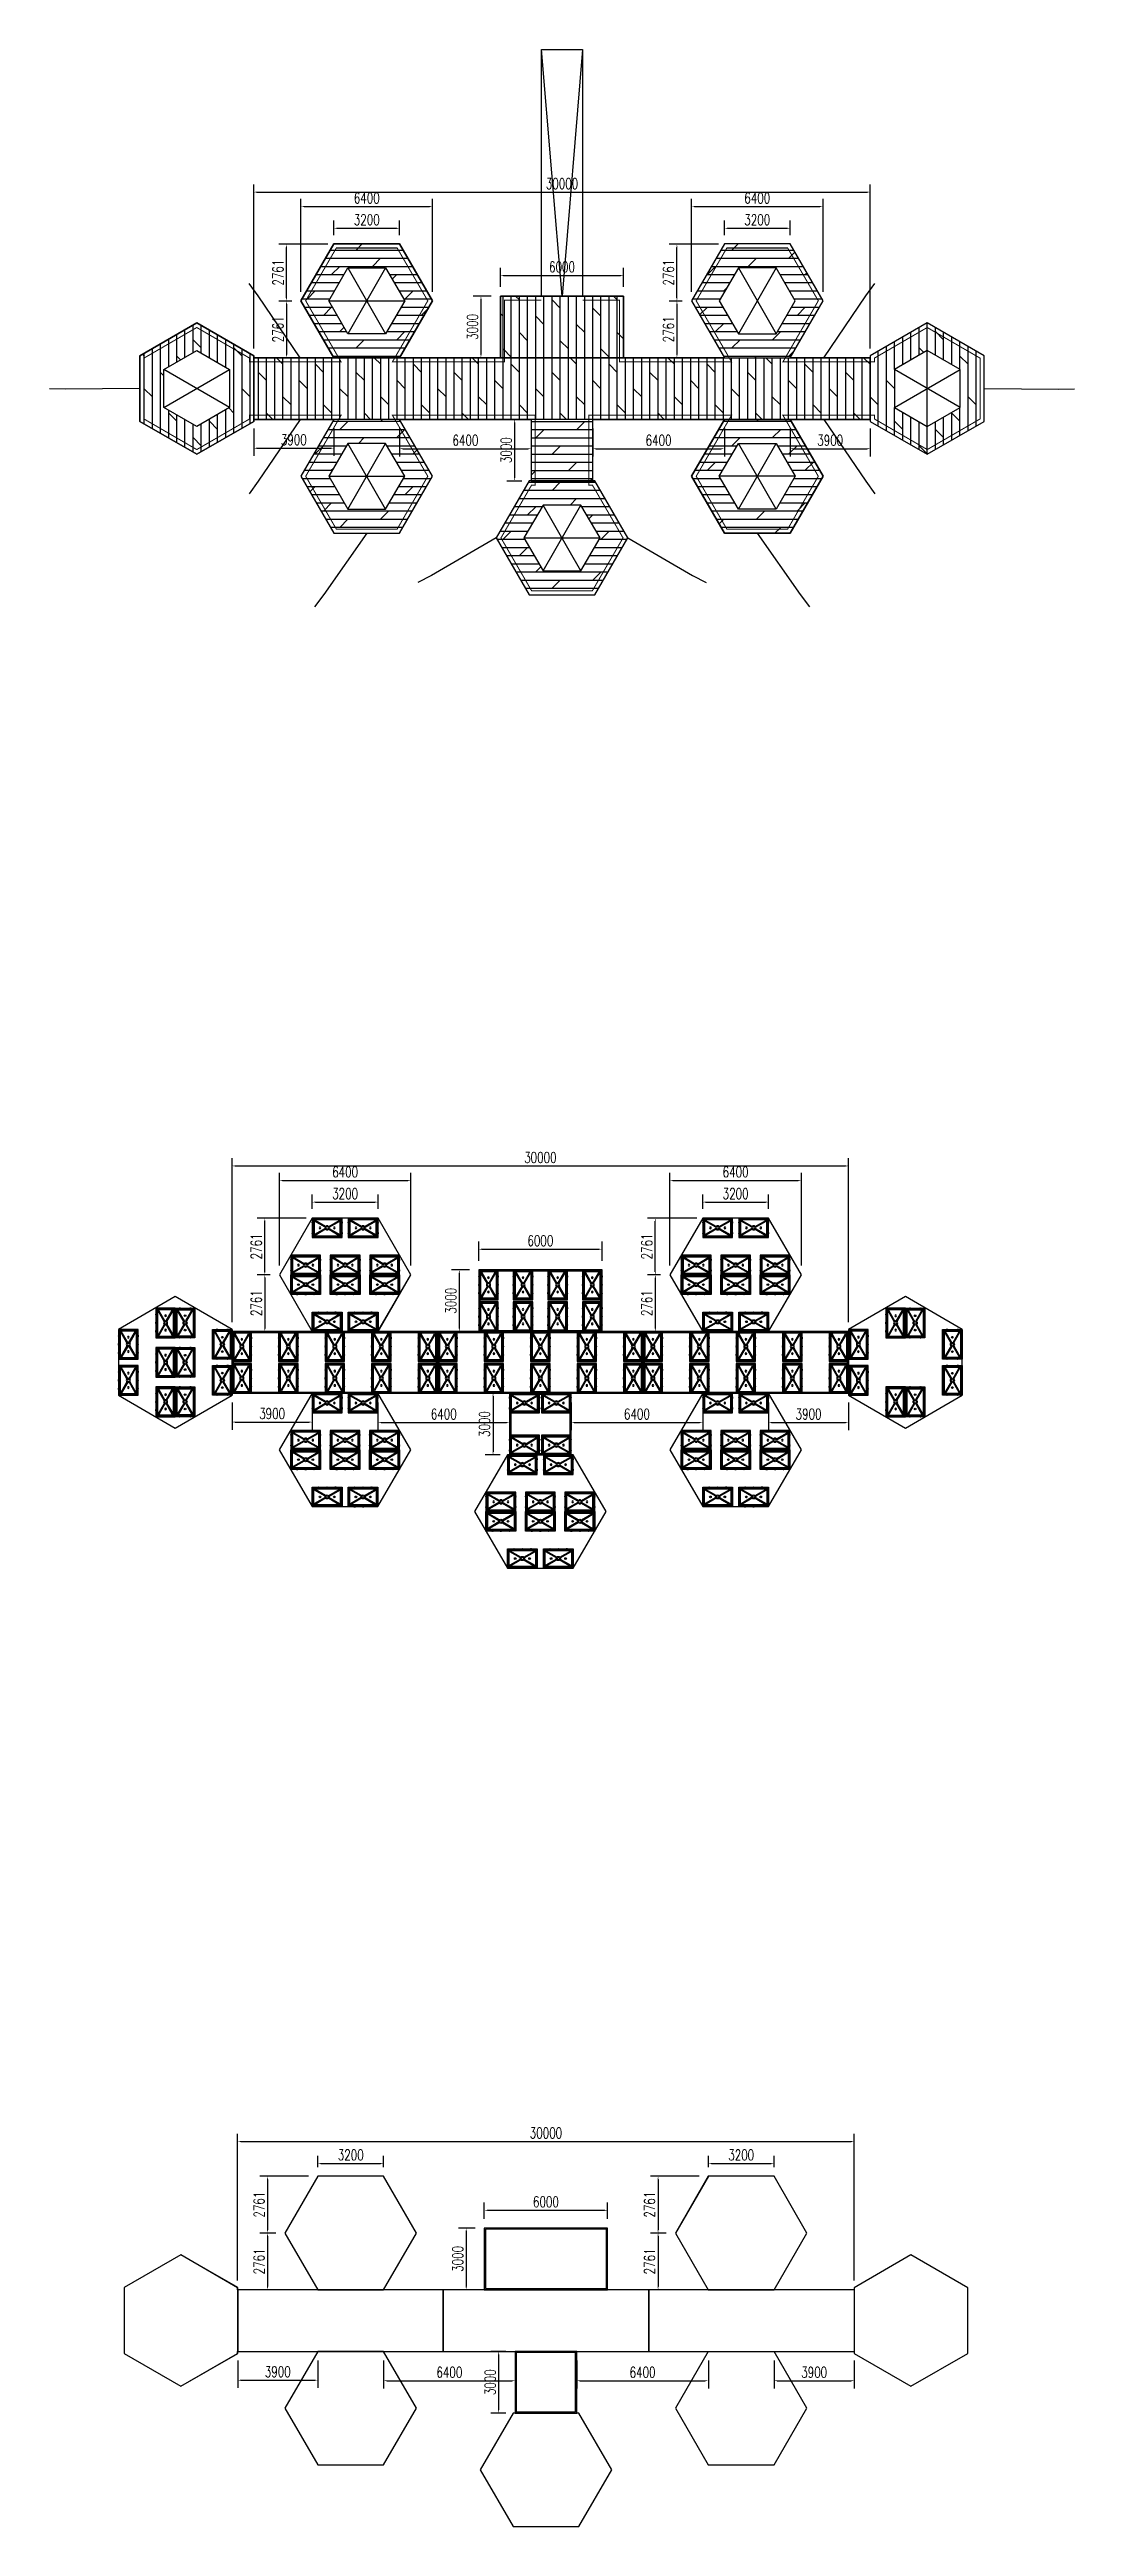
# Model space of a CAD drawing. Header units: millimetres. Extents: x -1825427 to -664413, y 1443096 to 1668257.
# Drawn here: x -1031310 to -981444, y 1448949 to 1569506 of the extents above; entities that cross this region are included whole.
import ezdxf

# ---------------------------------------------------------------- set-up
doc = ezdxf.new("R2010")
doc.units = ezdxf.units.MM
doc.header["$LTSCALE"] = 10
doc.layers.get('0').update_dxf_attribs({"linetype": 'CONTINUOUS'})
doc.layers.get('DEFPOINTS').update_dxf_attribs({"linetype": 'CONTINUOUS'})
for name, color, linetype in [('1-A-铁板-实线', 7, 'CONTINUOUS'), ('TG_SUNTESTE', 7, 'CONTINUOUS'), ('W-FLOAT_BOWL浮筒', 253, 'CONTINUOUS'), ('W-PLASTIC_RAILINGS塑木栏杆', 6, 'CONTINUOUS'), ('W-STEEL_FRAME钢架', 3, 'CONTINUOUS'), ('W-WOOD_FLOOR木地板', 30, 'CONTINUOUS'), ('景-通用-文字', 7, 'CONTINUOUS'), ('景观-构筑物(需深化）', 214, 'CONTINUOUS')]:
    doc.layers.add(name, color=color, linetype=linetype)
doc.styles.add('STANDARD_T3', font='simplex.shx', dxfattribs={"width": 0.7, "bigfont": 'gbcbig.shx'})
doc.dimstyles.new('W&&150', dxfattribs={"dimtxt": 525, "dimasz": 150, "dimexe": 375, "dimexo": 450, "dimgap": 150, "dimtad": 1, "dimdec": 0, "dimzin": 0, "dimdsep": 46, "dimtxsty": 'STANDARD_T3', "dimcen": 0.09, "dimclrd": 1, "dimclre": 1, "dimclrt": 7, "dimazin": 2, "dimtfac": 1, "dimtdec": 0, "dimtix": 1, "dimtmove": 2, "dimatfit": 3, "dimfxl": 100, "dimtolj": 1, "dimtzin": 0, "dimarcsym": 0})
pattern_1 = [(0, (2, -5.6), (0, 0.396871), []), (45, (2, -5.6), (-0.79374, 0.79374), [0.56126, -1.12252])]
pattern_2 = [(0, (-2, -5.6), (0, 0.396871), []), (45, (-2, -5.6), (-0.79374, 0.79374), [0.56126, -1.12252])]
pattern_3 = [(90, (-7e-09, -5.6), (-0.396871, 2e-17), []), (135, (-7e-09, -5.6), (-0.79374, -0.79374), [0.56126, -1.12252])]

msp = doc.modelspace()

# ---------------------------------------------------------------- blocks, each defined once
blk = doc.blocks.new('mz')
blk.add_line((-3374, 1365), (-4060, 1670))
at = {"layer": 'DEFPOINTS', "color": 0}
blk.add_lwpolyline([(0, 0), (-3374, 1365)], dxfattribs=at)
blk = doc.blocks.new('*U1831')
at = {"layer": 'W-WOOD_FLOOR木地板'}
h = blk.add_hatch(dxfattribs=at)
h.set_pattern_fill('DOLMIT', color=256, scale=0.5)
h.set_pattern_definition([(0, (-7e-09, -8.5893), (0, 0.396871), []), (45, (-7e-09, -8.5893), (-0.79374, 0.79374), [0.56126, -1.12252])])
h.paths.add_polyline_path([(-1.6, 26.54), (-3.2, 23.77), (-1.6, 21), (1.6, 21), (3.2, 23.77), (1.6, 26.54)])
h.paths.add_polyline_path([(1.85, 23.77), (0.92, 25.37), (-0.92, 25.37), (-1.85, 23.77), (-0.92, 22.17), (0.92, 22.17)], flags=16)
h = blk.add_hatch(dxfattribs=at)
h.set_pattern_fill('DOLMIT', color=256, scale=0.5)
h.set_pattern_definition(pattern_2)
h.paths.add_polyline_path([(-11.35, 20.77), (-10.42, 22.37), (-8.58, 22.37), (-7.65, 20.77), (-8.58, 19.17), (-10.42, 19.17)], flags=16)
h.paths.add_polyline_path([(-7.9, 23.54), (-6.3, 20.77), (-7.9, 18), (-11.1, 18), (-12.7, 20.77), (-11.1, 23.54)])
h = blk.add_hatch(dxfattribs=at)
h.set_pattern_fill('DOLMIT', color=256, scale=0.5)
h.set_pattern_definition(pattern_1)
h.paths.add_polyline_path([(7.9, 23.54), (6.3, 20.77), (7.9, 18), (11.1, 18), (12.7, 20.77), (11.1, 23.54)])
h.paths.add_polyline_path([(11.35, 20.77), (10.42, 22.37), (8.58, 22.37), (7.65, 20.77), (8.58, 19.17), (10.42, 19.17)], flags=16)
h = blk.add_hatch(dxfattribs=at)
h.set_pattern_fill('DOLMIT', color=256, scale=0.5)
h.set_pattern_definition([(0, (-7e-09, -5.5893), (0, 0.396871), []), (45, (-7e-09, -5.5893), (-0.79374, 0.79374), [0.56126, -1.12252])])
h.paths.add_polyline_path([(-1.5, 18), (1.5, 18), (1.5, 21), (-1.5, 21)])
h = blk.add_hatch(dxfattribs=at)
h.set_pattern_fill('DOLMIT', color=256, scale=0.5, angle=90)
h.set_pattern_definition(pattern_3)
h.paths.add_polyline_path([(-20.54, 18.1), (-20.54, 14.9), (-17.77, 13.3), (-15, 14.9), (-15, 18.1), (-17.77, 19.7)])
h.paths.add_polyline_path([(-16.17, 17.42), (-17.77, 18.35), (-19.37, 17.42), (-19.37, 15.58), (-17.77, 14.65), (-16.17, 15.58)], flags=16)
h = blk.add_hatch(dxfattribs=at)
h.set_pattern_fill('DOLMIT', color=256, scale=0.5, angle=90)
h.set_pattern_definition(pattern_3)
h.paths.add_polyline_path([(20.54, 18.1), (20.54, 14.9), (17.77, 13.3), (15, 14.9), (15, 18.1), (17.77, 19.7)])
h.paths.add_polyline_path([(16.17, 17.42), (17.77, 18.35), (19.37, 17.42), (19.37, 15.58), (17.77, 14.65), (16.17, 15.58)], flags=16)
h = blk.add_hatch(dxfattribs=at)
h.set_pattern_fill('DOLMIT', color=256, scale=0.5, angle=90)
h.set_pattern_definition(pattern_3)
h.paths.add_polyline_path([(-15, 18), (15, 18), (15, 15), (-15, 15)])
h = blk.add_hatch(dxfattribs=at)
h.set_pattern_fill('DOLMIT', color=256, scale=0.5)
h.set_pattern_definition(pattern_2)
h.paths.add_polyline_path([(-7.9, 9.46), (-6.3, 12.23), (-7.9, 15), (-11.1, 15), (-12.7, 12.23), (-11.1, 9.46)])
h.paths.add_polyline_path([(-11.35, 12.23), (-10.42, 10.63), (-8.58, 10.63), (-7.65, 12.23), (-8.58, 13.83), (-10.42, 13.83)], flags=16)
h = blk.add_hatch(dxfattribs=at)
h.set_pattern_fill('DOLMIT', color=256, scale=0.5, angle=90)
h.set_pattern_definition([(90, (0, 0.4), (-0.396871, 2e-17), []), (135, (0, 0.4), (-0.79374, -0.79374), [0.56126, -1.12252])])
h.paths.add_polyline_path([(-3, 15), (3, 15), (3, 12), (-3, 12)])
h = blk.add_hatch(dxfattribs=at)
h.set_pattern_fill('DOLMIT', color=256, scale=0.5)
h.set_pattern_definition(pattern_1)
h.paths.add_polyline_path([(7.9, 9.46), (6.3, 12.23), (7.9, 15), (11.1, 15), (12.7, 12.23), (11.1, 9.46)])
h.paths.add_polyline_path([(11.35, 12.23), (10.42, 10.63), (8.58, 10.63), (7.65, 12.23), (8.58, 13.83), (10.42, 13.83)], flags=16)
at = {"flags": 128}
for points in [[(-1.6, 26.54), (-3.2, 23.77), (-1.6, 21), (1.6, 21), (3.2, 23.77), (1.6, 26.54)], [(-7.9, 23.54), (-6.3, 20.77), (-7.9, 18), (-11.1, 18), (-12.7, 20.77), (-11.1, 23.54)], [(7.9, 23.54), (6.3, 20.77), (7.9, 18), (11.1, 18), (12.7, 20.77), (11.1, 23.54)], [(-20.54, 18.1), (-20.54, 14.9), (-17.77, 13.3), (-15, 14.9), (-15, 18.1), (-17.77, 19.7)], [(20.54, 18.1), (20.54, 14.9), (17.77, 13.3), (15, 14.9), (15, 18.1), (17.77, 19.7)], [(-7.9, 9.46), (-6.3, 12.23), (-7.9, 15), (-11.1, 15), (-12.7, 12.23), (-11.1, 9.46)], [(7.9, 9.46), (6.3, 12.23), (7.9, 15), (11.1, 15), (12.7, 12.23), (11.1, 9.46)]]:
    blk.add_lwpolyline(points, close=True, dxfattribs=at)
blk.add_lwpolyline([(-3, 15), (3, 15), (3, 12), (-3, 12)], close=True)
at = {"color": 4}
blk.add_lwpolyline([(1, 12), (1, 0), (-1, 0), (-1, 12)], close=True, dxfattribs=at)
blk.add_lwpolyline([(-1, 0), (0, 12), (1, 0)], dxfattribs=at)
at = {"layer": '1-A-铁板-实线'}
for points in [[(-1.5, 18), (1.5, 18), (1.5, 21), (-1.5, 21)], [(-15, 18), (15, 18), (15, 15), (-15, 15)]]:
    blk.add_lwpolyline(points, close=True, dxfattribs=at)
at = {"layer": 'W-PLASTIC_RAILINGS塑木栏杆', "flags": 128}
blk.add_lwpolyline([(1, 12), (3, 12), (3, 15), (7.9, 15), (6.3, 12.23), (7.9, 9.46), (11.1, 9.46), (12.7, 12.23), (11.1, 15), (15, 15), (15, 14.9), (17.77, 13.3), (20.54, 14.9), (20.54, 18.1), (17.77, 19.7), (15, 18.1), (15, 18), (11.1, 18), (12.7, 20.77), (11.1, 23.54), (7.9, 23.54), (6.3, 20.77), (7.9, 18), (1.5, 18), (1.5, 21), (1.6, 21), (3.2, 23.77), (1.6, 26.54), (0, 26.54), (-1.6, 26.54), (-3.2, 23.77), (-1.6, 21), (-1.5, 21), (-1.5, 18), (-7.9, 18), (-6.3, 20.77), (-7.9, 23.54), (-11.1, 23.54), (-12.7, 20.77), (-11.1, 18), (-15, 18), (-15, 18.1), (-17.77, 19.7), (-20.54, 18.1), (-20.54, 14.9), (-17.77, 13.3), (-15, 14.9), (-15, 15), (-11.1, 15), (-12.7, 12.23), (-11.1, 9.46), (-7.9, 9.46), (-6.3, 12.23), (-7.9, 15), (-3, 15), (-3, 12), (-1, 12)], dxfattribs=at)
at = {"layer": 'W-PLASTIC_RAILINGS塑木栏杆', "const_width": 0.05, "flags": 128}
blk.add_lwpolyline([(1, 12.2), (2.8, 12.2), (2.8, 15.2), (8.25, 15.2), (6.53, 12.23), (8.02, 9.66), (10.98, 9.66), (12.47, 12.23), (10.75, 15.2), (15.2, 15.2), (15.2, 15.02), (17.77, 13.53), (20.34, 15.02), (20.34, 17.98), (17.77, 19.47), (15.2, 17.98), (15.2, 17.8), (10.75, 17.8), (12.47, 20.77), (10.98, 23.34), (8.02, 23.34), (6.53, 20.77), (8.25, 17.8), (1.3, 17.8), (1.3, 21.2), (1.48, 21.2), (2.97, 23.77), (1.48, 26.34), (0, 26.34), (-1.48, 26.34), (-2.97, 23.77), (-1.48, 21.2), (-1.3, 21.2), (-1.3, 17.8), (-8.25, 17.8), (-6.53, 20.77), (-8.02, 23.34), (-10.98, 23.34), (-12.47, 20.77), (-10.75, 17.8), (-15.2, 17.8), (-15.2, 17.98), (-17.77, 19.47), (-20.34, 17.98), (-20.34, 15.02), (-17.77, 13.53), (-15.2, 15.02), (-15.2, 15.2), (-10.75, 15.2), (-12.47, 12.23), (-10.98, 9.66), (-8.02, 9.66), (-6.53, 12.23), (-8.25, 15.2), (-2.8, 15.2), (-2.8, 12.2), (-1, 12.2)], dxfattribs=at)
at = {"layer": '景观-构筑物(需深化）', "linetype": 'ByBlock'}
for p, q in [((-0.92, 25.37), (0.92, 22.17)), ((0.92, 25.37), (-0.92, 22.17)), ((1.85, 23.77), (-1.85, 23.77)), ((-8.58, 22.37), (-10.42, 19.17)), ((-10.42, 22.37), (-8.58, 19.17)), ((8.58, 22.37), (10.42, 19.17)), ((10.42, 22.37), (8.58, 19.17)), ((-11.35, 20.77), (-7.65, 20.77)), ((11.35, 20.77), (7.65, 20.77)), ((-17.77, 18.35), (-17.77, 14.65)), ((-16.17, 17.42), (-19.37, 15.58)), ((-19.37, 17.42), (-16.17, 15.58)), ((16.17, 17.42), (19.37, 15.58)), ((19.37, 17.42), (16.17, 15.58)), ((-8.58, 10.63), (-10.42, 13.83)), ((-10.42, 10.63), (-8.58, 13.83)), ((8.58, 10.63), (10.42, 13.83)), ((10.42, 10.63), (8.58, 13.83)), ((11.35, 12.23), (7.65, 12.23))]:
    blk.add_line(p, q, dxfattribs=at)
for points in [[(1.85, 23.77), (0.92, 25.37), (-0.92, 25.37), (-1.85, 23.77), (-0.92, 22.17), (0.92, 22.17)], [(-11.35, 20.77), (-10.42, 22.37), (-8.58, 22.37), (-7.65, 20.77), (-8.58, 19.17), (-10.42, 19.17)], [(11.35, 20.77), (10.42, 22.37), (8.58, 22.37), (7.65, 20.77), (8.58, 19.17), (10.42, 19.17)], [(-16.17, 17.42), (-17.77, 18.35), (-19.37, 17.42), (-19.37, 15.58), (-17.77, 14.65), (-16.17, 15.58)], [(16.17, 17.42), (17.77, 18.35), (19.37, 17.42), (19.37, 15.58), (17.77, 14.65), (16.17, 15.58)], [(-11.35, 12.23), (-10.42, 10.63), (-8.58, 10.63), (-7.65, 12.23), (-8.58, 13.83), (-10.42, 13.83)], [(11.35, 12.23), (10.42, 10.63), (8.58, 10.63), (7.65, 12.23), (8.58, 13.83), (10.42, 13.83)]]:
    blk.add_lwpolyline(points, close=True, dxfattribs=at)
at = {"layer": 'TG_SUNTESTE', "yscale": 0.001, "zscale": 0.001}
for p, xscale, rotation in [((-9.5, 23.54), -0.001, 102.9107302279735), ((-3.2, 23.77), -0.001, 127.9035847847512), ((3.2, 23.77), 0.001, 232.0964152152488), ((9.5, 23.54), 0.001, 257.0892697720265), ((-12.74, 18), -0.001, 102.101713125351), ((12.74, 18), 0.001, 257.8982868746488), ((-20.54, 16.5), -0.001, 157.3689653892874), ((20.54, 16.5), 0.001, 202.6310346107126), ((-12.74, 15), 0.001, 77.89828687464879), ((12.74, 15), -0.001, 282.1017131253512)]:
    blk.add_blockref('mz', p, dxfattribs=dict(at, xscale=xscale, rotation=rotation))
blk = doc.blocks.new('DFX')
at = {"layer": 'W-FLOAT_BOWL浮筒'}
for p, q in [((0, 0), (1450, 0)), ((325, 0), (305, 0)), ((735, 0), (715, 0)), ((1125, 0), (1145, 0)), ((0, -205), (0, -225)), ((0, -725), (0, -745)), ((630, -443), (116, -146)), ((630, -507), (116, -804)), ((650, -409), (136, -111)), ((650, -409), (136, -111)), ((650, -541), (136, -839)), ((650, -541), (136, -839)), ((325, -950), (305, -950)), ((735, -950), (715, -950)), ((800, -409), (1314, -111)), ((800, -409), (1314, -111)), ((800, -541), (1314, -839)), ((800, -541), (1314, -839)), ((820, -443), (1334, -146)), ((820, -507), (1334, -804)), ((1125, -950), (1145, -950)), ((1450, -205), (1450, -225)), ((1450, -725), (1450, -745))]:
    blk.add_line(p, q, dxfattribs=at)
for points in [[(0, 0), (1450, 0), (1450, -950), (0, -950)], [(40, -40), (1410, -40), (1410, -910), (40, -910)], [(85, -85), (1365, -85), (1365, -865), (85, -865)]]:
    blk.add_lwpolyline(points, close=True, dxfattribs=at)
for points in [[(350, 0), (350, -39, -0.6059094), (280, -39), (280, 0), (305, 0), (305, -20, 1.0501568), (325, -20), (325, 0), (350, 0)], [(760, 0), (760, -39, -0.6059094), (690, -39), (690, 0), (715, 0), (715, -20, 1.0501568), (735, -20), (735, 0), (760, 0)], [(1100, 0), (1100, -39, 0.6059094), (1170, -39), (1170, 0), (1145, 0), (1145, -20, -1.0501568), (1125, -20), (1125, 0), (1100, 0)], [(0, -180), (39, -180, -0.6059094), (39, -250), (0, -250), (0, -225), (20, -225, 1.0501568), (20, -205), (0, -205), (0, -180)], [(0, -700), (39, -700, -0.6059094), (39, -770), (0, -770), (0, -745), (20, -745, 1.0501568), (20, -725), (0, -725), (0, -700)], [(350, -950), (350, -911, 0.6059094), (280, -911), (280, -950), (305, -950), (305, -930, -1.0501568), (325, -930), (325, -950), (350, -950)], [(760, -950), (760, -911, 0.6059094), (690, -911), (690, -950), (715, -950), (715, -930, -1.0501568), (735, -930), (735, -950), (760, -950)], [(1100, -950), (1100, -911, -0.6059094), (1170, -911), (1170, -950), (1145, -950), (1145, -930, 1.0501568), (1125, -930), (1125, -950), (1100, -950)], [(1450, -180), (1411, -180, 0.6059094), (1411, -250), (1450, -250), (1450, -225), (1430, -225, -1.0501568), (1430, -205), (1450, -205), (1450, -180)], [(1450, -700), (1411, -700, 0.6059094), (1411, -770), (1450, -770), (1450, -745), (1430, -745, -1.0501568), (1430, -725), (1450, -725), (1450, -700)]]:
    blk.add_lwpolyline(points, format="xyb", dxfattribs=at)
for centre, radius in [((375, -475), 40), ((725, -475), 100), ((725, -475), 60), ((1075, -475), 40)]:
    blk.add_circle(centre, radius, dxfattribs=at)
for centre, start, end in [((126, -129), 59.97711, 239.97711), ((126, -821), 120.02289, 300.02289), ((1324, -129), 300.02289, 120.02289), ((1324, -821), 239.97711, 59.97711)]:
    blk.add_arc(centre, 20, start, end, dxfattribs=at)
blk = doc.blocks.new('*U1961')
at = {"layer": 'W-FLOAT_BOWL浮筒', "xscale": -1, "rotation": 270}
for p in [(475, 50, -917003000), (475, -1500, 917003000)]:
    blk.add_blockref('DFX', p, dxfattribs=at)
blk = doc.blocks.new('*U1962')
at = {"layer": 'W-STEEL_FRAME钢架', "color": 0, "linetype": 'ByBlock', "lineweight": -2, "transparency": 16777216}
for p in [(0, 0), (2050, 0)]:
    blk.add_blockref('*U1961', p, dxfattribs=at)
blk = doc.blocks.new('*U1963')
at = {"layer": 'W-FLOAT_BOWL浮筒', "xscale": -1, "rotation": 270}
for p in [(475, 50, -917003000), (475, -1500, 917003000)]:
    blk.add_blockref('DFX', p, dxfattribs=at)
blk = doc.blocks.new('*U1964')
at = {"layer": 'W-STEEL_FRAME钢架', "color": 0, "linetype": 'ByBlock', "lineweight": -2, "transparency": 16777216}
for p in [(0, 0), (1683, 0), (3366, 0), (5049, 0)]:
    blk.add_blockref('*U1963', p, dxfattribs=at)
blk = doc.blocks.new('*D2050')
at = {"layer": 'DEFPOINTS', "color": 0, "transparency": 16777216}
for p in [(-1018257, 1465993, 475), (-1020704, 1463232), (-1019857, 1463232, 475)]:
    blk.add_point(p, dxfattribs=at)
at = {"layer": 'W-STEEL_FRAME钢架', "color": 1, "lineweight": -2, "transparency": 16777216}
for p, q in [((-1018707, 1465993), (-1021079, 1465993)), ((-1020704, 1465843), (-1020704, 1463382)), ((-1020307, 1463232), (-1021079, 1463232))]:
    blk.add_line(p, q, dxfattribs=at)
at = {"layer": 'W-STEEL_FRAME钢架', "color": 1, "transparency": 16777216}
for points in [[(-1020729, 1465843), (-1020679, 1465843), (-1020704, 1465993)], [(-1020729, 1463382), (-1020679, 1463382), (-1020704, 1463232)]]:
    blk.add_solid(points, dxfattribs=at)
at = {"layer": 'W-STEEL_FRAME钢架', "color": 7, "transparency": 16777216, "insert": (-1021116, 1464613), "char_height": 525, "attachment_point": 5, "rotation": 90, "style": 'STANDARD_T3'}
blk.add_mtext('\\A1;2761', dxfattribs=at)
blk = doc.blocks.new('*D2051')
at = {"layer": 'DEFPOINTS', "color": 0, "transparency": 16777216}
for p in [(-1019857, 1463232, 475), (-1020704, 1460471), (-1018199, 1460471, 1834006475)]:
    blk.add_point(p, dxfattribs=at)
at = {"layer": 'W-STEEL_FRAME钢架', "color": 1, "lineweight": -2, "transparency": 16777216}
for p, q in [((-1020307, 1463232), (-1021079, 1463232)), ((-1020704, 1463082), (-1020704, 1460621)), ((-1018649, 1460471), (-1021079, 1460471))]:
    blk.add_line(p, q, dxfattribs=at)
at = {"layer": 'W-STEEL_FRAME钢架', "color": 1, "transparency": 16777216}
for points in [[(-1020729, 1463082), (-1020679, 1463082), (-1020704, 1463232)], [(-1020729, 1460621), (-1020679, 1460621), (-1020704, 1460471)]]:
    blk.add_solid(points, dxfattribs=at)
at = {"layer": 'W-STEEL_FRAME钢架', "color": 7, "transparency": 16777216, "insert": (-1021116, 1461851), "char_height": 525, "attachment_point": 5, "rotation": 90, "style": 'STANDARD_T3'}
blk.add_mtext('\\A1;2761', dxfattribs=at)
blk = doc.blocks.new('*D1981')
at = {"layer": 'DEFPOINTS', "color": 0, "transparency": 16777216}
for p in [(-1018257, 1465993, 475), (-1015057, 1466620), (-1015057, 1465993, 475)]:
    blk.add_point(p, dxfattribs=at)
at = {"layer": 'W-STEEL_FRAME钢架', "color": 1, "lineweight": -2, "transparency": 16777216}
for p, q in [((-1018257, 1466443), (-1018257, 1466995)), ((-1018107, 1466620), (-1015207, 1466620)), ((-1015057, 1466443), (-1015057, 1466995))]:
    blk.add_line(p, q, dxfattribs=at)
at = {"layer": 'W-STEEL_FRAME钢架', "color": 1, "transparency": 16777216}
for points in [[(-1018107, 1466645), (-1018107, 1466595), (-1018257, 1466620)], [(-1015207, 1466645), (-1015207, 1466595), (-1015057, 1466620)]]:
    blk.add_solid(points, dxfattribs=at)
at = {"layer": 'W-STEEL_FRAME钢架', "color": 7, "transparency": 16777216, "insert": (-1016657, 1467032), "char_height": 525, "attachment_point": 5, "style": 'STANDARD_T3'}
blk.add_mtext('\\A1;3200', dxfattribs=at)
blk = doc.blocks.new('*D2052')
at = {"layer": 'DEFPOINTS', "color": 0, "transparency": 16777216}
for p in [(-1010158, 1463471, 475), (-1011038, 1460471), (-1010158, 1460471, 475)]:
    blk.add_point(p, dxfattribs=at)
at = {"layer": 'W-STEEL_FRAME钢架', "color": 1, "lineweight": -2, "transparency": 16777216}
for p, q in [((-1010608, 1463471), (-1011413, 1463471)), ((-1011038, 1463321), (-1011038, 1460621)), ((-1010608, 1460471), (-1011413, 1460471))]:
    blk.add_line(p, q, dxfattribs=at)
at = {"layer": 'W-STEEL_FRAME钢架', "color": 1, "transparency": 16777216}
for points in [[(-1011063, 1463321), (-1011013, 1463321), (-1011038, 1463471)], [(-1011063, 1460621), (-1011013, 1460621), (-1011038, 1460471)]]:
    blk.add_solid(points, dxfattribs=at)
at = {"layer": 'W-STEEL_FRAME钢架', "color": 7, "transparency": 16777216, "insert": (-1011450, 1461971), "char_height": 525, "attachment_point": 5, "rotation": 90, "style": 'STANDARD_T3'}
blk.add_mtext('\\A1;3000', dxfattribs=at)
blk = doc.blocks.new('*D2053')
at = {"layer": 'DEFPOINTS', "color": 0, "transparency": 16777216}
for p in [(-1004158, 1464339), (-1010158, 1463471, 475), (-1004158, 1463471, 475)]:
    blk.add_point(p, dxfattribs=at)
at = {"layer": 'W-STEEL_FRAME钢架', "color": 1, "lineweight": -2, "transparency": 16777216}
for p, q in [((-1010158, 1463921), (-1010158, 1464714)), ((-1010008, 1464339), (-1004308, 1464339)), ((-1004158, 1463921), (-1004158, 1464714))]:
    blk.add_line(p, q, dxfattribs=at)
at = {"layer": 'W-STEEL_FRAME钢架', "color": 1, "transparency": 16777216}
for points in [[(-1010008, 1464364), (-1010008, 1464314), (-1010158, 1464339)], [(-1004308, 1464364), (-1004308, 1464314), (-1004158, 1464339)]]:
    blk.add_solid(points, dxfattribs=at)
at = {"layer": 'W-STEEL_FRAME钢架', "color": 7, "transparency": 16777216, "insert": (-1007158, 1464751), "char_height": 525, "attachment_point": 5, "style": 'STANDARD_T3'}
blk.add_mtext('\\A1;6000', dxfattribs=at)
blk = doc.blocks.new('*D2054')
at = {"layer": 'DEFPOINTS', "color": 0, "transparency": 16777216}
for p in [(-992158, 1467688), (-1022158, 1460471, 475), (-992158, 1460471, 1834006475)]:
    blk.add_point(p, dxfattribs=at)
at = {"layer": 'W-STEEL_FRAME钢架', "color": 1, "lineweight": -2, "transparency": 16777216}
for p, q in [((-1022158, 1460921), (-1022158, 1468063)), ((-1022008, 1467688), (-992308, 1467688)), ((-992158, 1460921), (-992158, 1468063))]:
    blk.add_line(p, q, dxfattribs=at)
at = {"layer": 'W-STEEL_FRAME钢架', "color": 1, "transparency": 16777216}
for points in [[(-1022008, 1467713), (-1022008, 1467663), (-1022158, 1467688)], [(-992308, 1467713), (-992308, 1467663), (-992158, 1467688)]]:
    blk.add_solid(points, dxfattribs=at)
at = {"layer": 'W-STEEL_FRAME钢架', "color": 7, "transparency": 16777216, "insert": (-1007158, 1468101), "char_height": 525, "attachment_point": 5, "style": 'STANDARD_T3'}
blk.add_mtext('\\A1;30000', dxfattribs=at)
blk = doc.blocks.new('*D2056')
at = {"layer": 'DEFPOINTS', "color": 0, "transparency": 16777216}
for p in [(-992430, 1515168), (-1022429, 1507107, -1834005525), (-992430, 1507107, 475)]:
    blk.add_point(p, dxfattribs=at)
at = {"layer": 'W-STEEL_FRAME钢架', "color": 1, "lineweight": -2, "transparency": 16777216}
for p, q in [((-1022429, 1507557), (-1022429, 1515543)), ((-992430, 1507557), (-992430, 1515543)), ((-1022279, 1515168), (-992580, 1515168))]:
    blk.add_line(p, q, dxfattribs=at)
at = {"layer": 'W-STEEL_FRAME钢架', "color": 1, "transparency": 16777216}
for points in [[(-1022279, 1515193), (-1022279, 1515143), (-1022429, 1515168)], [(-992580, 1515193), (-992580, 1515143), (-992430, 1515168)]]:
    blk.add_solid(points, dxfattribs=at)
at = {"layer": 'W-STEEL_FRAME钢架', "color": 7, "transparency": 16777216, "insert": (-1007429, 1515581), "char_height": 525, "attachment_point": 5, "style": 'STANDARD_T3'}
blk.add_mtext('\\A1;30000', dxfattribs=at)
blk = doc.blocks.new('*D2057')
at = {"layer": 'DEFPOINTS', "color": 0, "transparency": 16777216}
for p in [(-1020837, 1512629), (-1018371, 1512629, 475), (-1020129, 1509868, 475)]:
    blk.add_point(p, dxfattribs=at)
at = {"layer": 'W-STEEL_FRAME钢架', "color": 1, "lineweight": -2, "transparency": 16777216}
for p, q in [((-1018821, 1512629), (-1021212, 1512629)), ((-1020837, 1510018), (-1020837, 1512479)), ((-1020579, 1509868), (-1021212, 1509868))]:
    blk.add_line(p, q, dxfattribs=at)
at = {"layer": 'W-STEEL_FRAME钢架', "color": 1, "transparency": 16777216}
for points in [[(-1020862, 1512479), (-1020812, 1512479), (-1020837, 1512629)], [(-1020862, 1510018), (-1020812, 1510018), (-1020837, 1509868)]]:
    blk.add_solid(points, dxfattribs=at)
at = {"layer": 'W-STEEL_FRAME钢架', "color": 7, "transparency": 16777216, "insert": (-1021249, 1511248), "char_height": 525, "attachment_point": 5, "rotation": 90, "style": 'STANDARD_T3'}
blk.add_mtext('\\A1;2761', dxfattribs=at)
blk = doc.blocks.new('*D1982')
at = {"layer": 'DEFPOINTS', "color": 0, "transparency": 16777216}
for p in [(-1020129, 1509868, 475), (-1020837, 1507107), (-1018371, 1507107, 475)]:
    blk.add_point(p, dxfattribs=at)
at = {"layer": 'W-STEEL_FRAME钢架', "color": 1, "lineweight": -2, "transparency": 16777216}
for p, q in [((-1020579, 1509868), (-1021212, 1509868)), ((-1020837, 1509718), (-1020837, 1507257)), ((-1018821, 1507107), (-1021212, 1507107))]:
    blk.add_line(p, q, dxfattribs=at)
at = {"layer": 'W-STEEL_FRAME钢架', "color": 1, "transparency": 16777216}
for points in [[(-1020862, 1509718), (-1020812, 1509718), (-1020837, 1509868)], [(-1020862, 1507257), (-1020812, 1507257), (-1020837, 1507107)]]:
    blk.add_solid(points, dxfattribs=at)
at = {"layer": 'W-STEEL_FRAME钢架', "color": 7, "transparency": 16777216, "insert": (-1021249, 1508487), "char_height": 525, "attachment_point": 5, "rotation": 90, "style": 'STANDARD_T3'}
blk.add_mtext('\\A1;2761', dxfattribs=at)
blk = doc.blocks.new('*D2058')
at = {"layer": 'DEFPOINTS', "color": 0, "transparency": 16777216}
for p in [(-1013729, 1514465), (-1020129, 1509868, 475), (-1013729, 1509868, 475)]:
    blk.add_point(p, dxfattribs=at)
at = {"layer": 'W-STEEL_FRAME钢架', "color": 1, "lineweight": -2, "transparency": 16777216}
for p, q in [((-1020129, 1510318), (-1020129, 1514840)), ((-1019979, 1514465), (-1013879, 1514465)), ((-1013729, 1510318), (-1013729, 1514840))]:
    blk.add_line(p, q, dxfattribs=at)
at = {"layer": 'W-STEEL_FRAME钢架', "color": 1, "transparency": 16777216}
for points in [[(-1019979, 1514490), (-1019979, 1514440), (-1020129, 1514465)], [(-1013879, 1514490), (-1013879, 1514440), (-1013729, 1514465)]]:
    blk.add_solid(points, dxfattribs=at)
at = {"layer": 'W-STEEL_FRAME钢架', "color": 7, "transparency": 16777216, "insert": (-1016929, 1514877), "char_height": 525, "attachment_point": 5, "style": 'STANDARD_T3'}
blk.add_mtext('\\A1;6400', dxfattribs=at)
blk = doc.blocks.new('*D1983')
at = {"layer": 'DEFPOINTS', "color": 0, "transparency": 16777216}
for p in [(-1015328, 1513408), (-1018528, 1512629, 475), (-1015328, 1512629, 475)]:
    blk.add_point(p, dxfattribs=at)
at = {"layer": 'W-STEEL_FRAME钢架', "color": 1, "lineweight": -2, "transparency": 16777216}
for p, q in [((-1018528, 1513079), (-1018528, 1513783)), ((-1018378, 1513408), (-1015478, 1513408)), ((-1015328, 1513079), (-1015328, 1513783))]:
    blk.add_line(p, q, dxfattribs=at)
at = {"layer": 'W-STEEL_FRAME钢架', "color": 1, "transparency": 16777216}
for points in [[(-1018378, 1513433), (-1018378, 1513383), (-1018528, 1513408)], [(-1015478, 1513433), (-1015478, 1513383), (-1015328, 1513408)]]:
    blk.add_solid(points, dxfattribs=at)
at = {"layer": 'W-STEEL_FRAME钢架', "color": 7, "transparency": 16777216, "insert": (-1016928, 1513821), "char_height": 525, "attachment_point": 5, "style": 'STANDARD_T3'}
blk.add_mtext('\\A1;3200', dxfattribs=at)
blk = doc.blocks.new('*D1984')
at = {"layer": 'DEFPOINTS', "color": 0, "transparency": 16777216}
for p in [(-1001837, 1512629), (-999371, 1512629, 475), (-1001129, 1509868, 475)]:
    blk.add_point(p, dxfattribs=at)
at = {"layer": 'W-STEEL_FRAME钢架', "color": 1, "lineweight": -2, "transparency": 16777216}
for p, q in [((-999821, 1512629), (-1002212, 1512629)), ((-1001837, 1510018), (-1001837, 1512479)), ((-1001579, 1509868), (-1002212, 1509868))]:
    blk.add_line(p, q, dxfattribs=at)
at = {"layer": 'W-STEEL_FRAME钢架', "color": 1, "transparency": 16777216}
for points in [[(-1001862, 1512479), (-1001812, 1512479), (-1001837, 1512629)], [(-1001862, 1510018), (-1001812, 1510018), (-1001837, 1509868)]]:
    blk.add_solid(points, dxfattribs=at)
at = {"layer": 'W-STEEL_FRAME钢架', "color": 7, "transparency": 16777216, "insert": (-1002249, 1511248), "char_height": 525, "attachment_point": 5, "rotation": 90, "style": 'STANDARD_T3'}
blk.add_mtext('\\A1;2761', dxfattribs=at)
blk = doc.blocks.new('*D1985')
at = {"layer": 'DEFPOINTS', "color": 0, "transparency": 16777216}
for p in [(-1001129, 1509868, 475), (-1001837, 1507107), (-999371, 1507107, 475)]:
    blk.add_point(p, dxfattribs=at)
at = {"layer": 'W-STEEL_FRAME钢架', "color": 1, "lineweight": -2, "transparency": 16777216}
for p, q in [((-1001579, 1509868), (-1002212, 1509868)), ((-1001837, 1509718), (-1001837, 1507257)), ((-999821, 1507107), (-1002212, 1507107))]:
    blk.add_line(p, q, dxfattribs=at)
at = {"layer": 'W-STEEL_FRAME钢架', "color": 1, "transparency": 16777216}
for points in [[(-1001862, 1509718), (-1001812, 1509718), (-1001837, 1509868)], [(-1001862, 1507257), (-1001812, 1507257), (-1001837, 1507107)]]:
    blk.add_solid(points, dxfattribs=at)
at = {"layer": 'W-STEEL_FRAME钢架', "color": 7, "transparency": 16777216, "insert": (-1002249, 1508487), "char_height": 525, "attachment_point": 5, "rotation": 90, "style": 'STANDARD_T3'}
blk.add_mtext('\\A1;2761', dxfattribs=at)
blk = doc.blocks.new('*D1986')
at = {"layer": 'DEFPOINTS', "color": 0, "transparency": 16777216}
for p in [(-994729, 1514465), (-1001129, 1509868, 475), (-994729, 1509868, 475)]:
    blk.add_point(p, dxfattribs=at)
at = {"layer": 'W-STEEL_FRAME钢架', "color": 1, "lineweight": -2, "transparency": 16777216}
for p, q in [((-1001129, 1510318), (-1001129, 1514840)), ((-1000979, 1514465), (-994879, 1514465)), ((-994729, 1510318), (-994729, 1514840))]:
    blk.add_line(p, q, dxfattribs=at)
at = {"layer": 'W-STEEL_FRAME钢架', "color": 1, "transparency": 16777216}
for points in [[(-1000979, 1514490), (-1000979, 1514440), (-1001129, 1514465)], [(-994879, 1514490), (-994879, 1514440), (-994729, 1514465)]]:
    blk.add_solid(points, dxfattribs=at)
at = {"layer": 'W-STEEL_FRAME钢架', "color": 7, "transparency": 16777216, "insert": (-997929, 1514877), "char_height": 525, "attachment_point": 5, "style": 'STANDARD_T3'}
blk.add_mtext('\\A1;6400', dxfattribs=at)
blk = doc.blocks.new('*D1987')
at = {"layer": 'DEFPOINTS', "color": 0, "transparency": 16777216}
for p in [(-996328, 1513408), (-999528, 1512629, 475), (-996328, 1512629, 475)]:
    blk.add_point(p, dxfattribs=at)
at = {"layer": 'W-STEEL_FRAME钢架', "color": 1, "lineweight": -2, "transparency": 16777216}
for p, q in [((-999528, 1513079), (-999528, 1513783)), ((-999378, 1513408), (-996478, 1513408)), ((-996328, 1513079), (-996328, 1513783))]:
    blk.add_line(p, q, dxfattribs=at)
at = {"layer": 'W-STEEL_FRAME钢架', "color": 1, "transparency": 16777216}
for points in [[(-999378, 1513433), (-999378, 1513383), (-999528, 1513408)], [(-996478, 1513433), (-996478, 1513383), (-996328, 1513408)]]:
    blk.add_solid(points, dxfattribs=at)
at = {"layer": 'W-STEEL_FRAME钢架', "color": 7, "transparency": 16777216, "insert": (-997928, 1513821), "char_height": 525, "attachment_point": 5, "style": 'STANDARD_T3'}
blk.add_mtext('\\A1;3200', dxfattribs=at)
blk = doc.blocks.new('*D2059')
at = {"layer": 'DEFPOINTS', "color": 0, "transparency": 16777216}
for p in [(-1010430, 1510107, -1834005525), (-1011373, 1507107), (-1010430, 1507107, 475)]:
    blk.add_point(p, dxfattribs=at)
at = {"layer": 'W-STEEL_FRAME钢架', "color": 1, "lineweight": -2, "transparency": 16777216}
for p, q in [((-1010880, 1510107), (-1011748, 1510107)), ((-1011373, 1509957), (-1011373, 1507257)), ((-1010880, 1507107), (-1011748, 1507107))]:
    blk.add_line(p, q, dxfattribs=at)
at = {"layer": 'W-STEEL_FRAME钢架', "color": 1, "transparency": 16777216}
for points in [[(-1011398, 1509957), (-1011348, 1509957), (-1011373, 1510107)], [(-1011398, 1507257), (-1011348, 1507257), (-1011373, 1507107)]]:
    blk.add_solid(points, dxfattribs=at)
at = {"layer": 'W-STEEL_FRAME钢架', "color": 7, "transparency": 16777216, "insert": (-1011785, 1508607), "char_height": 525, "attachment_point": 5, "rotation": 90, "style": 'STANDARD_T3'}
blk.add_mtext('\\A1;3000', dxfattribs=at)
blk = doc.blocks.new('*D2060')
at = {"layer": 'DEFPOINTS', "color": 0, "transparency": 16777216}
for p in [(-1004430, 1511114), (-1010430, 1510107, -1834005525), (-1004430, 1510107, -1834005525)]:
    blk.add_point(p, dxfattribs=at)
at = {"layer": 'W-STEEL_FRAME钢架', "color": 1, "lineweight": -2, "transparency": 16777216}
for p, q in [((-1010430, 1510557), (-1010430, 1511489)), ((-1010280, 1511114), (-1004580, 1511114)), ((-1004430, 1510557), (-1004430, 1511489))]:
    blk.add_line(p, q, dxfattribs=at)
at = {"layer": 'W-STEEL_FRAME钢架', "color": 1, "transparency": 16777216}
for points in [[(-1010280, 1511139), (-1010280, 1511089), (-1010430, 1511114)], [(-1004580, 1511139), (-1004580, 1511089), (-1004430, 1511114)]]:
    blk.add_solid(points, dxfattribs=at)
at = {"layer": 'W-STEEL_FRAME钢架', "color": 7, "transparency": 16777216, "insert": (-1007430, 1511527), "char_height": 525, "attachment_point": 5, "style": 'STANDARD_T3'}
blk.add_mtext('\\A1;6000', dxfattribs=at)
blk = doc.blocks.new('*D2061')
at = {"layer": 'DEFPOINTS', "color": 0, "transparency": 16777216}
for p in [(-1008930, 1504107, 1834006475), (-1009733, 1501107), (-1008930, 1501107, 475)]:
    blk.add_point(p, dxfattribs=at)
at = {"layer": 'W-STEEL_FRAME钢架', "color": 1, "lineweight": -2, "transparency": 16777216}
for p, q in [((-1009380, 1504107), (-1010108, 1504107)), ((-1009733, 1503957), (-1009733, 1501257)), ((-1009380, 1501107), (-1010108, 1501107))]:
    blk.add_line(p, q, dxfattribs=at)
at = {"layer": 'W-STEEL_FRAME钢架', "color": 1, "transparency": 16777216}
for points in [[(-1009758, 1503957), (-1009708, 1503957), (-1009733, 1504107)], [(-1009758, 1501257), (-1009708, 1501257), (-1009733, 1501107)]]:
    blk.add_solid(points, dxfattribs=at)
at = {"layer": 'W-STEEL_FRAME钢架', "color": 7, "transparency": 16777216, "insert": (-1010146, 1502607), "char_height": 525, "attachment_point": 5, "rotation": 90, "style": 'STANDARD_T3'}
blk.add_mtext('\\A1;3000', dxfattribs=at)
blk = doc.blocks.new('*D1990')
at = {"layer": 'DEFPOINTS', "color": 0, "transparency": 16777216}
for p in [(-1022430, 1504107, 475), (-1018530, 1504107, 475), (-1018530, 1502702)]:
    blk.add_point(p, dxfattribs=at)
at = {"layer": 'W-STEEL_FRAME钢架', "color": 1, "lineweight": -2, "transparency": 16777216}
for p, q in [((-1022430, 1503657), (-1022430, 1502327)), ((-1018530, 1503657), (-1018530, 1502327)), ((-1022280, 1502702), (-1018680, 1502702))]:
    blk.add_line(p, q, dxfattribs=at)
at = {"layer": 'W-STEEL_FRAME钢架', "color": 1, "transparency": 16777216}
for points in [[(-1022280, 1502727), (-1022280, 1502677), (-1022430, 1502702)], [(-1018680, 1502727), (-1018680, 1502677), (-1018530, 1502702)]]:
    blk.add_solid(points, dxfattribs=at)
at = {"layer": 'W-STEEL_FRAME钢架', "color": 7, "transparency": 16777216, "insert": (-1020480, 1503115), "char_height": 525, "attachment_point": 5, "style": 'STANDARD_T3'}
blk.add_mtext('\\A1;3900', dxfattribs=at)
blk = doc.blocks.new('*D2066')
at = {"layer": 'DEFPOINTS', "color": 0, "transparency": 16777216}
for p in [(-1015330, 1504107, 475), (-1008930, 1504107, 1834006475), (-1008930, 1502677)]:
    blk.add_point(p, dxfattribs=at)
at = {"layer": 'W-STEEL_FRAME钢架', "color": 1, "lineweight": -2, "transparency": 16777216}
for p, q in [((-1015330, 1503657), (-1015330, 1502302)), ((-1008930, 1503657), (-1008930, 1502302)), ((-1015180, 1502677), (-1009080, 1502677))]:
    blk.add_line(p, q, dxfattribs=at)
at = {"layer": 'W-STEEL_FRAME钢架', "color": 1, "transparency": 16777216}
for points in [[(-1015180, 1502702), (-1015180, 1502652), (-1015330, 1502677)], [(-1009080, 1502702), (-1009080, 1502652), (-1008930, 1502677)]]:
    blk.add_solid(points, dxfattribs=at)
at = {"layer": 'W-STEEL_FRAME钢架', "color": 7, "transparency": 16777216, "insert": (-1012130, 1503090), "char_height": 525, "attachment_point": 5, "style": 'STANDARD_T3'}
blk.add_mtext('\\A1;6400', dxfattribs=at)
blk = doc.blocks.new('*D2067')
at = {"layer": 'DEFPOINTS', "color": 0, "transparency": 16777216}
for p in [(-1005930, 1504107, 475), (-999530, 1504107, 475), (-999530, 1502677)]:
    blk.add_point(p, dxfattribs=at)
at = {"layer": 'W-STEEL_FRAME钢架', "color": 1, "lineweight": -2, "transparency": 16777216}
for p, q in [((-1005930, 1503657), (-1005930, 1502302)), ((-999530, 1503657), (-999530, 1502302)), ((-1005780, 1502677), (-999680, 1502677))]:
    blk.add_line(p, q, dxfattribs=at)
at = {"layer": 'W-STEEL_FRAME钢架', "color": 1, "transparency": 16777216}
for points in [[(-1005780, 1502702), (-1005780, 1502652), (-1005930, 1502677)], [(-999680, 1502702), (-999680, 1502652), (-999530, 1502677)]]:
    blk.add_solid(points, dxfattribs=at)
at = {"layer": 'W-STEEL_FRAME钢架', "color": 7, "transparency": 16777216, "insert": (-1002730, 1503090), "char_height": 525, "attachment_point": 5, "style": 'STANDARD_T3'}
blk.add_mtext('\\A1;6400', dxfattribs=at)
blk = doc.blocks.new('*D2068')
at = {"layer": 'DEFPOINTS', "color": 0, "transparency": 16777216}
for p in [(-996330, 1504107, 475), (-992430, 1504107, 475), (-992430, 1502677)]:
    blk.add_point(p, dxfattribs=at)
at = {"layer": 'W-STEEL_FRAME钢架', "color": 1, "lineweight": -2, "transparency": 16777216}
for p, q in [((-996330, 1503657), (-996330, 1502302)), ((-992430, 1503657), (-992430, 1502302)), ((-996180, 1502677), (-992580, 1502677))]:
    blk.add_line(p, q, dxfattribs=at)
at = {"layer": 'W-STEEL_FRAME钢架', "color": 1, "transparency": 16777216}
for points in [[(-996180, 1502702), (-996180, 1502652), (-996330, 1502677)], [(-992580, 1502702), (-992580, 1502652), (-992430, 1502677)]]:
    blk.add_solid(points, dxfattribs=at)
at = {"layer": 'W-STEEL_FRAME钢架', "color": 7, "transparency": 16777216, "insert": (-994380, 1503090), "char_height": 525, "attachment_point": 5, "style": 'STANDARD_T3'}
blk.add_mtext('\\A1;3900', dxfattribs=at)
blk = doc.blocks.new('*D1991')
at = {"layer": 'DEFPOINTS', "color": 0, "transparency": 16777216}
for p in [(-991377, 1562568), (-1021377, 1554506, -1834005525), (-991377, 1554506, 475)]:
    blk.add_point(p, dxfattribs=at)
at = {"layer": 'W-STEEL_FRAME钢架', "color": 1, "lineweight": -2, "transparency": 16777216}
for p, q in [((-1021377, 1554956), (-1021377, 1562943)), ((-1021227, 1562568), (-991527, 1562568)), ((-991377, 1554956), (-991377, 1562943))]:
    blk.add_line(p, q, dxfattribs=at)
at = {"layer": 'W-STEEL_FRAME钢架', "color": 1, "transparency": 16777216}
for points in [[(-1021227, 1562593), (-1021227, 1562543), (-1021377, 1562568)], [(-991527, 1562593), (-991527, 1562543), (-991377, 1562568)]]:
    blk.add_solid(points, dxfattribs=at)
at = {"layer": 'W-STEEL_FRAME钢架', "color": 7, "transparency": 16777216, "insert": (-1006377, 1562980), "char_height": 525, "attachment_point": 5, "style": 'STANDARD_T3'}
blk.add_mtext('\\A1;30000', dxfattribs=at)
blk = doc.blocks.new('*D1992')
at = {"layer": 'DEFPOINTS', "color": 0, "transparency": 16777216}
for p in [(-1019784, 1560028), (-1017319, 1560028, 475), (-1019076, 1557267, 475)]:
    blk.add_point(p, dxfattribs=at)
at = {"layer": 'W-STEEL_FRAME钢架', "color": 1, "lineweight": -2, "transparency": 16777216}
for p, q in [((-1017769, 1560028), (-1020159, 1560028)), ((-1019784, 1557417), (-1019784, 1559878)), ((-1019526, 1557267), (-1020159, 1557267))]:
    blk.add_line(p, q, dxfattribs=at)
at = {"layer": 'W-STEEL_FRAME钢架', "color": 1, "transparency": 16777216}
for points in [[(-1019809, 1559878), (-1019759, 1559878), (-1019784, 1560028)], [(-1019809, 1557417), (-1019759, 1557417), (-1019784, 1557267)]]:
    blk.add_solid(points, dxfattribs=at)
at = {"layer": 'W-STEEL_FRAME钢架', "color": 7, "transparency": 16777216, "insert": (-1020197, 1558648), "char_height": 525, "attachment_point": 5, "rotation": 90, "style": 'STANDARD_T3'}
blk.add_mtext('\\A1;2761', dxfattribs=at)
blk = doc.blocks.new('*D1993')
at = {"layer": 'DEFPOINTS', "color": 0, "transparency": 16777216}
for p in [(-1019076, 1557267, 475), (-1019784, 1554506), (-1017319, 1554506, 475)]:
    blk.add_point(p, dxfattribs=at)
at = {"layer": 'W-STEEL_FRAME钢架', "color": 1, "lineweight": -2, "transparency": 16777216}
for p, q in [((-1019526, 1557267), (-1020159, 1557267)), ((-1019784, 1557117), (-1019784, 1554656)), ((-1017769, 1554506), (-1020159, 1554506))]:
    blk.add_line(p, q, dxfattribs=at)
at = {"layer": 'W-STEEL_FRAME钢架', "color": 1, "transparency": 16777216}
for points in [[(-1019809, 1557117), (-1019759, 1557117), (-1019784, 1557267)], [(-1019809, 1554656), (-1019759, 1554656), (-1019784, 1554506)]]:
    blk.add_solid(points, dxfattribs=at)
at = {"layer": 'W-STEEL_FRAME钢架', "color": 7, "transparency": 16777216, "insert": (-1020197, 1555887), "char_height": 525, "attachment_point": 5, "rotation": 90, "style": 'STANDARD_T3'}
blk.add_mtext('\\A1;2761', dxfattribs=at)
blk = doc.blocks.new('*D1994')
at = {"layer": 'DEFPOINTS', "color": 0, "transparency": 16777216}
for p in [(-1012676, 1561864), (-1019076, 1557267, 475), (-1012676, 1557267, 475)]:
    blk.add_point(p, dxfattribs=at)
at = {"layer": 'W-STEEL_FRAME钢架', "color": 1, "lineweight": -2, "transparency": 16777216}
for p, q in [((-1019076, 1557717), (-1019076, 1562239)), ((-1018926, 1561864), (-1012826, 1561864)), ((-1012676, 1557717), (-1012676, 1562239))]:
    blk.add_line(p, q, dxfattribs=at)
at = {"layer": 'W-STEEL_FRAME钢架', "color": 1, "transparency": 16777216}
for points in [[(-1018926, 1561889), (-1018926, 1561839), (-1019076, 1561864)], [(-1012826, 1561889), (-1012826, 1561839), (-1012676, 1561864)]]:
    blk.add_solid(points, dxfattribs=at)
at = {"layer": 'W-STEEL_FRAME钢架', "color": 7, "transparency": 16777216, "insert": (-1015876, 1562277), "char_height": 525, "attachment_point": 5, "style": 'STANDARD_T3'}
blk.add_mtext('\\A1;6400', dxfattribs=at)
blk = doc.blocks.new('*D1995')
at = {"layer": 'DEFPOINTS', "color": 0, "transparency": 16777216}
for p in [(-1017476, 1560028, 475), (-1014276, 1560808), (-1014276, 1560028, 475)]:
    blk.add_point(p, dxfattribs=at)
at = {"layer": 'W-STEEL_FRAME钢架', "color": 1, "lineweight": -2, "transparency": 16777216}
for p, q in [((-1017476, 1560478), (-1017476, 1561183)), ((-1017326, 1560808), (-1014426, 1560808)), ((-1014276, 1560478), (-1014276, 1561183))]:
    blk.add_line(p, q, dxfattribs=at)
at = {"layer": 'W-STEEL_FRAME钢架', "color": 1, "transparency": 16777216}
for points in [[(-1017326, 1560833), (-1017326, 1560783), (-1017476, 1560808)], [(-1014426, 1560833), (-1014426, 1560783), (-1014276, 1560808)]]:
    blk.add_solid(points, dxfattribs=at)
at = {"layer": 'W-STEEL_FRAME钢架', "color": 7, "transparency": 16777216, "insert": (-1015876, 1561220), "char_height": 525, "attachment_point": 5, "style": 'STANDARD_T3'}
blk.add_mtext('\\A1;3200', dxfattribs=at)
blk = doc.blocks.new('*D1996')
at = {"layer": 'DEFPOINTS', "color": 0, "transparency": 16777216}
for p in [(-1000784, 1560028), (-998319, 1560028, 475), (-1000076, 1557267, 475)]:
    blk.add_point(p, dxfattribs=at)
at = {"layer": 'W-STEEL_FRAME钢架', "color": 1, "lineweight": -2, "transparency": 16777216}
for p, q in [((-998769, 1560028), (-1001159, 1560028)), ((-1000784, 1557417), (-1000784, 1559878)), ((-1000526, 1557267), (-1001159, 1557267))]:
    blk.add_line(p, q, dxfattribs=at)
at = {"layer": 'W-STEEL_FRAME钢架', "color": 1, "transparency": 16777216}
for points in [[(-1000809, 1559878), (-1000759, 1559878), (-1000784, 1560028)], [(-1000809, 1557417), (-1000759, 1557417), (-1000784, 1557267)]]:
    blk.add_solid(points, dxfattribs=at)
at = {"layer": 'W-STEEL_FRAME钢架', "color": 7, "transparency": 16777216, "insert": (-1001197, 1558648), "char_height": 525, "attachment_point": 5, "rotation": 90, "style": 'STANDARD_T3'}
blk.add_mtext('\\A1;2761', dxfattribs=at)
blk = doc.blocks.new('*D1997')
at = {"layer": 'DEFPOINTS', "color": 0, "transparency": 16777216}
for p in [(-1000076, 1557267, 475), (-1000784, 1554506), (-998319, 1554506, 475)]:
    blk.add_point(p, dxfattribs=at)
at = {"layer": 'W-STEEL_FRAME钢架', "color": 1, "lineweight": -2, "transparency": 16777216}
for p, q in [((-1000526, 1557267), (-1001159, 1557267)), ((-1000784, 1557117), (-1000784, 1554656)), ((-998769, 1554506), (-1001159, 1554506))]:
    blk.add_line(p, q, dxfattribs=at)
at = {"layer": 'W-STEEL_FRAME钢架', "color": 1, "transparency": 16777216}
for points in [[(-1000809, 1557117), (-1000759, 1557117), (-1000784, 1557267)], [(-1000809, 1554656), (-1000759, 1554656), (-1000784, 1554506)]]:
    blk.add_solid(points, dxfattribs=at)
at = {"layer": 'W-STEEL_FRAME钢架', "color": 7, "transparency": 16777216, "insert": (-1001197, 1555887), "char_height": 525, "attachment_point": 5, "rotation": 90, "style": 'STANDARD_T3'}
blk.add_mtext('\\A1;2761', dxfattribs=at)
blk = doc.blocks.new('*D1998')
at = {"layer": 'DEFPOINTS', "color": 0, "transparency": 16777216}
for p in [(-993676, 1561864), (-1000076, 1557267, 475), (-993676, 1557267, 475)]:
    blk.add_point(p, dxfattribs=at)
at = {"layer": 'W-STEEL_FRAME钢架', "color": 1, "lineweight": -2, "transparency": 16777216}
for p, q in [((-1000076, 1557717), (-1000076, 1562239)), ((-999926, 1561864), (-993826, 1561864)), ((-993676, 1557717), (-993676, 1562239))]:
    blk.add_line(p, q, dxfattribs=at)
at = {"layer": 'W-STEEL_FRAME钢架', "color": 1, "transparency": 16777216}
for points in [[(-999926, 1561889), (-999926, 1561839), (-1000076, 1561864)], [(-993826, 1561889), (-993826, 1561839), (-993676, 1561864)]]:
    blk.add_solid(points, dxfattribs=at)
at = {"layer": 'W-STEEL_FRAME钢架', "color": 7, "transparency": 16777216, "insert": (-996876, 1562277), "char_height": 525, "attachment_point": 5, "style": 'STANDARD_T3'}
blk.add_mtext('\\A1;6400', dxfattribs=at)
blk = doc.blocks.new('*D1999')
at = {"layer": 'DEFPOINTS', "color": 0, "transparency": 16777216}
for p in [(-998476, 1560028, 475), (-995276, 1560808), (-995276, 1560028, 475)]:
    blk.add_point(p, dxfattribs=at)
at = {"layer": 'W-STEEL_FRAME钢架', "color": 1, "lineweight": -2, "transparency": 16777216}
for p, q in [((-998476, 1560478), (-998476, 1561183)), ((-998326, 1560808), (-995426, 1560808)), ((-995276, 1560478), (-995276, 1561183))]:
    blk.add_line(p, q, dxfattribs=at)
at = {"layer": 'W-STEEL_FRAME钢架', "color": 1, "transparency": 16777216}
for points in [[(-998326, 1560833), (-998326, 1560783), (-998476, 1560808)], [(-995426, 1560833), (-995426, 1560783), (-995276, 1560808)]]:
    blk.add_solid(points, dxfattribs=at)
at = {"layer": 'W-STEEL_FRAME钢架', "color": 7, "transparency": 16777216, "insert": (-996876, 1561220), "char_height": 525, "attachment_point": 5, "style": 'STANDARD_T3'}
blk.add_mtext('\\A1;3200', dxfattribs=at)
blk = doc.blocks.new('*D2000')
at = {"layer": 'DEFPOINTS', "color": 0, "transparency": 16777216}
for p in [(-1009377, 1557506, -1834005525), (-1010320, 1554506), (-1009377, 1554506, 475)]:
    blk.add_point(p, dxfattribs=at)
at = {"layer": 'W-STEEL_FRAME钢架', "color": 1, "lineweight": -2, "transparency": 16777216}
for p, q in [((-1009827, 1557506), (-1010695, 1557506)), ((-1010320, 1557356), (-1010320, 1554656)), ((-1009827, 1554506), (-1010695, 1554506))]:
    blk.add_line(p, q, dxfattribs=at)
at = {"layer": 'W-STEEL_FRAME钢架', "color": 1, "transparency": 16777216}
for points in [[(-1010345, 1557356), (-1010295, 1557356), (-1010320, 1557506)], [(-1010345, 1554656), (-1010295, 1554656), (-1010320, 1554506)]]:
    blk.add_solid(points, dxfattribs=at)
at = {"layer": 'W-STEEL_FRAME钢架', "color": 7, "transparency": 16777216, "insert": (-1010733, 1556006), "char_height": 525, "attachment_point": 5, "rotation": 90, "style": 'STANDARD_T3'}
blk.add_mtext('\\A1;3000', dxfattribs=at)
blk = doc.blocks.new('*D2001')
at = {"layer": 'DEFPOINTS', "color": 0, "transparency": 16777216}
for p in [(-1003377, 1558514), (-1009377, 1557506, -1834005525), (-1003377, 1557506, -1834005525)]:
    blk.add_point(p, dxfattribs=at)
at = {"layer": 'W-STEEL_FRAME钢架', "color": 1, "lineweight": -2, "transparency": 16777216}
for p, q in [((-1009377, 1557956), (-1009377, 1558889)), ((-1003377, 1557956), (-1003377, 1558889)), ((-1009227, 1558514), (-1003527, 1558514))]:
    blk.add_line(p, q, dxfattribs=at)
at = {"layer": 'W-STEEL_FRAME钢架', "color": 1, "transparency": 16777216}
for points in [[(-1009227, 1558539), (-1009227, 1558489), (-1009377, 1558514)], [(-1003527, 1558539), (-1003527, 1558489), (-1003377, 1558514)]]:
    blk.add_solid(points, dxfattribs=at)
at = {"layer": 'W-STEEL_FRAME钢架', "color": 7, "transparency": 16777216, "insert": (-1006377, 1558927), "char_height": 525, "attachment_point": 5, "style": 'STANDARD_T3'}
blk.add_mtext('\\A1;6000', dxfattribs=at)
blk = doc.blocks.new('*D2002')
at = {"layer": 'DEFPOINTS', "color": 0, "transparency": 16777216}
for p in [(-1007877, 1551507, 1834006475), (-1008681, 1548506), (-1007878, 1548506, 475)]:
    blk.add_point(p, dxfattribs=at)
at = {"layer": 'W-STEEL_FRAME钢架', "color": 1, "lineweight": -2, "transparency": 16777216}
for p, q in [((-1008327, 1551507), (-1009056, 1551507)), ((-1008681, 1551357), (-1008681, 1548656)), ((-1008328, 1548506), (-1009056, 1548506))]:
    blk.add_line(p, q, dxfattribs=at)
at = {"layer": 'W-STEEL_FRAME钢架', "color": 1, "transparency": 16777216}
for points in [[(-1008706, 1551357), (-1008656, 1551357), (-1008681, 1551507)], [(-1008706, 1548656), (-1008656, 1548656), (-1008681, 1548506)]]:
    blk.add_solid(points, dxfattribs=at)
at = {"layer": 'W-STEEL_FRAME钢架', "color": 7, "transparency": 16777216, "insert": (-1009093, 1550007), "char_height": 525, "attachment_point": 5, "rotation": 90, "style": 'STANDARD_T3'}
blk.add_mtext('\\A1;3000', dxfattribs=at)
blk = doc.blocks.new('*D2003')
at = {"layer": 'DEFPOINTS', "color": 0, "transparency": 16777216}
for p in [(-1021377, 1551506, 475), (-1017477, 1551506, 475), (-1017477, 1550102)]:
    blk.add_point(p, dxfattribs=at)
at = {"layer": 'W-STEEL_FRAME钢架', "color": 1, "lineweight": -2, "transparency": 16777216}
for p, q in [((-1021377, 1551056), (-1021377, 1549727)), ((-1017477, 1551056), (-1017477, 1549727)), ((-1021227, 1550102), (-1017627, 1550102))]:
    blk.add_line(p, q, dxfattribs=at)
at = {"layer": 'W-STEEL_FRAME钢架', "color": 1, "transparency": 16777216}
for points in [[(-1021227, 1550127), (-1021227, 1550077), (-1021377, 1550102)], [(-1017627, 1550127), (-1017627, 1550077), (-1017477, 1550102)]]:
    blk.add_solid(points, dxfattribs=at)
at = {"layer": 'W-STEEL_FRAME钢架', "color": 7, "transparency": 16777216, "insert": (-1019427, 1550514), "char_height": 525, "attachment_point": 5, "style": 'STANDARD_T3'}
blk.add_mtext('\\A1;3900', dxfattribs=at)
blk = doc.blocks.new('*D2004')
at = {"layer": 'DEFPOINTS', "color": 0, "transparency": 16777216}
for p in [(-1014277, 1551506, 475), (-1007877, 1551507, 1834006475), (-1007877, 1550077)]:
    blk.add_point(p, dxfattribs=at)
at = {"layer": 'W-STEEL_FRAME钢架', "color": 1, "lineweight": -2, "transparency": 16777216}
for p, q in [((-1014277, 1551056), (-1014277, 1549702)), ((-1007877, 1551057), (-1007877, 1549702)), ((-1014127, 1550077), (-1008027, 1550077))]:
    blk.add_line(p, q, dxfattribs=at)
at = {"layer": 'W-STEEL_FRAME钢架', "color": 1, "transparency": 16777216}
for points in [[(-1014127, 1550102), (-1014127, 1550052), (-1014277, 1550077)], [(-1008027, 1550102), (-1008027, 1550052), (-1007877, 1550077)]]:
    blk.add_solid(points, dxfattribs=at)
at = {"layer": 'W-STEEL_FRAME钢架', "color": 7, "transparency": 16777216, "insert": (-1011077, 1550489), "char_height": 525, "attachment_point": 5, "style": 'STANDARD_T3'}
blk.add_mtext('\\A1;6400', dxfattribs=at)
blk = doc.blocks.new('*D2005')
at = {"layer": 'DEFPOINTS', "color": 0, "transparency": 16777216}
for p in [(-1004877, 1551506, 475), (-998477, 1551506, 475), (-998477, 1550077)]:
    blk.add_point(p, dxfattribs=at)
at = {"layer": 'W-STEEL_FRAME钢架', "color": 1, "lineweight": -2, "transparency": 16777216}
for p, q in [((-1004877, 1551056), (-1004877, 1549702)), ((-998477, 1551056), (-998477, 1549702)), ((-1004727, 1550077), (-998627, 1550077))]:
    blk.add_line(p, q, dxfattribs=at)
at = {"layer": 'W-STEEL_FRAME钢架', "color": 1, "transparency": 16777216}
for points in [[(-1004727, 1550102), (-1004727, 1550052), (-1004877, 1550077)], [(-998627, 1550102), (-998627, 1550052), (-998477, 1550077)]]:
    blk.add_solid(points, dxfattribs=at)
at = {"layer": 'W-STEEL_FRAME钢架', "color": 7, "transparency": 16777216, "insert": (-1001677, 1550489), "char_height": 525, "attachment_point": 5, "style": 'STANDARD_T3'}
blk.add_mtext('\\A1;6400', dxfattribs=at)
blk = doc.blocks.new('*D2006')
at = {"layer": 'DEFPOINTS', "color": 0, "transparency": 16777216}
for p in [(-995277, 1551506, 475), (-991377, 1551506, 475), (-991377, 1550077)]:
    blk.add_point(p, dxfattribs=at)
at = {"layer": 'W-STEEL_FRAME钢架', "color": 1, "lineweight": -2, "transparency": 16777216}
for p, q in [((-995277, 1551056), (-995277, 1549702)), ((-991377, 1551056), (-991377, 1549702)), ((-995127, 1550077), (-991527, 1550077))]:
    blk.add_line(p, q, dxfattribs=at)
at = {"layer": 'W-STEEL_FRAME钢架', "color": 1, "transparency": 16777216}
for points in [[(-995127, 1550102), (-995127, 1550052), (-995277, 1550077)], [(-991527, 1550102), (-991527, 1550052), (-991377, 1550077)]]:
    blk.add_solid(points, dxfattribs=at)
at = {"layer": 'W-STEEL_FRAME钢架', "color": 7, "transparency": 16777216, "insert": (-993327, 1550489), "char_height": 525, "attachment_point": 5, "style": 'STANDARD_T3'}
blk.add_mtext('\\A1;3900', dxfattribs=at)
blk = doc.blocks.new('*D2127')
at = {"layer": 'DEFPOINTS', "color": 0, "transparency": 16777216}
for p in [(-999257, 1465993, 475), (-1001704, 1463232), (-1000857, 1463232, 475)]:
    blk.add_point(p, dxfattribs=at)
at = {"layer": 'W-STEEL_FRAME钢架', "color": 1, "lineweight": -2, "transparency": 16777216}
for p, q in [((-999707, 1465993), (-1002079, 1465993)), ((-1001704, 1465843), (-1001704, 1463382)), ((-1001307, 1463232), (-1002079, 1463232))]:
    blk.add_line(p, q, dxfattribs=at)
at = {"layer": 'W-STEEL_FRAME钢架', "color": 1, "transparency": 16777216}
for points in [[(-1001729, 1465843), (-1001679, 1465843), (-1001704, 1465993)], [(-1001729, 1463382), (-1001679, 1463382), (-1001704, 1463232)]]:
    blk.add_solid(points, dxfattribs=at)
at = {"layer": 'W-STEEL_FRAME钢架', "color": 7, "transparency": 16777216, "insert": (-1002116, 1464613), "char_height": 525, "attachment_point": 5, "rotation": 90, "style": 'STANDARD_T3'}
blk.add_mtext('\\A1;2761', dxfattribs=at)
blk = doc.blocks.new('*D2128')
at = {"layer": 'DEFPOINTS', "color": 0, "transparency": 16777216}
for p in [(-1000857, 1463232, 475), (-1001704, 1460471), (-999199, 1460471, 1834006475)]:
    blk.add_point(p, dxfattribs=at)
at = {"layer": 'W-STEEL_FRAME钢架', "color": 1, "lineweight": -2, "transparency": 16777216}
for p, q in [((-1001307, 1463232), (-1002079, 1463232)), ((-1001704, 1463082), (-1001704, 1460621)), ((-999649, 1460471), (-1002079, 1460471))]:
    blk.add_line(p, q, dxfattribs=at)
at = {"layer": 'W-STEEL_FRAME钢架', "color": 1, "transparency": 16777216}
for points in [[(-1001729, 1463082), (-1001679, 1463082), (-1001704, 1463232)], [(-1001729, 1460621), (-1001679, 1460621), (-1001704, 1460471)]]:
    blk.add_solid(points, dxfattribs=at)
at = {"layer": 'W-STEEL_FRAME钢架', "color": 7, "transparency": 16777216, "insert": (-1002116, 1461851), "char_height": 525, "attachment_point": 5, "rotation": 90, "style": 'STANDARD_T3'}
blk.add_mtext('\\A1;2761', dxfattribs=at)
blk = doc.blocks.new('*D2129')
at = {"layer": 'DEFPOINTS', "color": 0, "transparency": 16777216}
for p in [(-999257, 1465993, 475), (-996057, 1466620), (-996057, 1465993, 475)]:
    blk.add_point(p, dxfattribs=at)
at = {"layer": 'W-STEEL_FRAME钢架', "color": 1, "lineweight": -2, "transparency": 16777216}
for p, q in [((-999257, 1466443), (-999257, 1466995)), ((-999107, 1466620), (-996207, 1466620)), ((-996057, 1466443), (-996057, 1466995))]:
    blk.add_line(p, q, dxfattribs=at)
at = {"layer": 'W-STEEL_FRAME钢架', "color": 1, "transparency": 16777216}
for points in [[(-999107, 1466645), (-999107, 1466595), (-999257, 1466620)], [(-996207, 1466645), (-996207, 1466595), (-996057, 1466620)]]:
    blk.add_solid(points, dxfattribs=at)
at = {"layer": 'W-STEEL_FRAME钢架', "color": 7, "transparency": 16777216, "insert": (-997657, 1467032), "char_height": 525, "attachment_point": 5, "style": 'STANDARD_T3'}
blk.add_mtext('\\A1;3200', dxfattribs=at)
blk = doc.blocks.new('*D2131')
at = {"layer": 'DEFPOINTS', "color": 0, "transparency": 16777216}
for p in [(-1008657, 1457471, 1834006475), (-1009460, 1454471), (-1008657, 1454471, 475)]:
    blk.add_point(p, dxfattribs=at)
at = {"layer": 'W-STEEL_FRAME钢架', "color": 1, "lineweight": -2, "transparency": 16777216}
for p, q in [((-1009107, 1457471), (-1009835, 1457471)), ((-1009460, 1457321), (-1009460, 1454621)), ((-1009107, 1454471), (-1009835, 1454471))]:
    blk.add_line(p, q, dxfattribs=at)
at = {"layer": 'W-STEEL_FRAME钢架', "color": 1, "transparency": 16777216}
for points in [[(-1009485, 1457321), (-1009435, 1457321), (-1009460, 1457471)], [(-1009485, 1454621), (-1009435, 1454621), (-1009460, 1454471)]]:
    blk.add_solid(points, dxfattribs=at)
at = {"layer": 'W-STEEL_FRAME钢架', "color": 7, "transparency": 16777216, "insert": (-1009873, 1455971), "char_height": 525, "attachment_point": 5, "rotation": 90, "style": 'STANDARD_T3'}
blk.add_mtext('\\A1;3000', dxfattribs=at)
blk = doc.blocks.new('*D2130')
at = {"layer": 'DEFPOINTS', "color": 0, "transparency": 16777216}
for p in [(-1022157, 1457471, 475), (-1018257, 1457471, 475), (-1018257, 1456067)]:
    blk.add_point(p, dxfattribs=at)
at = {"layer": 'W-STEEL_FRAME钢架', "color": 1, "lineweight": -2, "transparency": 16777216}
for p, q in [((-1022157, 1457021), (-1022157, 1455692)), ((-1018257, 1457021), (-1018257, 1455692)), ((-1022007, 1456067), (-1018407, 1456067))]:
    blk.add_line(p, q, dxfattribs=at)
at = {"layer": 'W-STEEL_FRAME钢架', "color": 1, "transparency": 16777216}
for points in [[(-1022007, 1456092), (-1022007, 1456042), (-1022157, 1456067)], [(-1018407, 1456092), (-1018407, 1456042), (-1018257, 1456067)]]:
    blk.add_solid(points, dxfattribs=at)
at = {"layer": 'W-STEEL_FRAME钢架', "color": 7, "transparency": 16777216, "insert": (-1020207, 1456479), "char_height": 525, "attachment_point": 5, "style": 'STANDARD_T3'}
blk.add_mtext('\\A1;3900', dxfattribs=at)
blk = doc.blocks.new('*D2132')
at = {"layer": 'DEFPOINTS', "color": 0, "transparency": 16777216}
for p in [(-1015057, 1457471, 475), (-1008657, 1457471, 1834006475), (-1008657, 1456042)]:
    blk.add_point(p, dxfattribs=at)
at = {"layer": 'W-STEEL_FRAME钢架', "color": 1, "lineweight": -2, "transparency": 16777216}
for p, q in [((-1015057, 1457021), (-1015057, 1455667)), ((-1008657, 1457021), (-1008657, 1455667)), ((-1014907, 1456042), (-1008807, 1456042))]:
    blk.add_line(p, q, dxfattribs=at)
at = {"layer": 'W-STEEL_FRAME钢架', "color": 1, "transparency": 16777216}
for points in [[(-1014907, 1456067), (-1014907, 1456017), (-1015057, 1456042)], [(-1008807, 1456067), (-1008807, 1456017), (-1008657, 1456042)]]:
    blk.add_solid(points, dxfattribs=at)
at = {"layer": 'W-STEEL_FRAME钢架', "color": 7, "transparency": 16777216, "insert": (-1011857, 1456454), "char_height": 525, "attachment_point": 5, "style": 'STANDARD_T3'}
blk.add_mtext('\\A1;6400', dxfattribs=at)
blk = doc.blocks.new('*D2133')
at = {"layer": 'DEFPOINTS', "color": 0, "transparency": 16777216}
for p in [(-1005657, 1457471, 475), (-999257, 1457471, 475), (-999257, 1456042)]:
    blk.add_point(p, dxfattribs=at)
at = {"layer": 'W-STEEL_FRAME钢架', "color": 1, "lineweight": -2, "transparency": 16777216}
for p, q in [((-1005657, 1457021), (-1005657, 1455667)), ((-999257, 1457021), (-999257, 1455667)), ((-1005507, 1456042), (-999407, 1456042))]:
    blk.add_line(p, q, dxfattribs=at)
at = {"layer": 'W-STEEL_FRAME钢架', "color": 1, "transparency": 16777216}
for points in [[(-1005507, 1456067), (-1005507, 1456017), (-1005657, 1456042)], [(-999407, 1456067), (-999407, 1456017), (-999257, 1456042)]]:
    blk.add_solid(points, dxfattribs=at)
at = {"layer": 'W-STEEL_FRAME钢架', "color": 7, "transparency": 16777216, "insert": (-1002457, 1456454), "char_height": 525, "attachment_point": 5, "style": 'STANDARD_T3'}
blk.add_mtext('\\A1;6400', dxfattribs=at)
blk = doc.blocks.new('*D2134')
at = {"layer": 'DEFPOINTS', "color": 0, "transparency": 16777216}
for p in [(-996057, 1457471, 475), (-992157, 1457471, 475), (-992157, 1456042)]:
    blk.add_point(p, dxfattribs=at)
at = {"layer": 'W-STEEL_FRAME钢架', "color": 1, "lineweight": -2, "transparency": 16777216}
for p, q in [((-996057, 1457021), (-996057, 1455667)), ((-992157, 1457021), (-992157, 1455667)), ((-995907, 1456042), (-992307, 1456042))]:
    blk.add_line(p, q, dxfattribs=at)
at = {"layer": 'W-STEEL_FRAME钢架', "color": 1, "transparency": 16777216}
for points in [[(-995907, 1456067), (-995907, 1456017), (-996057, 1456042)], [(-992307, 1456067), (-992307, 1456017), (-992157, 1456042)]]:
    blk.add_solid(points, dxfattribs=at)
at = {"layer": 'W-STEEL_FRAME钢架', "color": 7, "transparency": 16777216, "insert": (-994107, 1456454), "char_height": 525, "attachment_point": 5, "style": 'STANDARD_T3'}
blk.add_mtext('\\A1;3900', dxfattribs=at)
blk = doc.blocks.new('*U3028')
at = {"layer": 'W-FLOAT_BOWL浮筒', "xscale": -1, "rotation": 270}
for p in [(475, 50, -917003000), (475, -1500, 917003000)]:
    blk.add_blockref('DFX', p, dxfattribs=at)
blk = doc.blocks.new('*U3030')
at = {"layer": 'W-STEEL_FRAME钢架', "color": 0, "linetype": 'ByBlock', "lineweight": -2, "transparency": 16777216}
for p in [(0, 0), (2262, 0), (4524, 0), (6786, 0), (9048, 0)]:
    blk.add_blockref('*U3028', p, dxfattribs=at)
blk = doc.blocks.new('*U3026')
at = {"layer": 'W-STEEL_FRAME钢架', "elevation": 917003000}
for points in [[(-5000, -1500), (5000, -1500), (5000, 1500), (-5000, 1500)], [(-4942, -1442), (4942, -1442), (4942, 1442), (-4942, 1442)]]:
    blk.add_lwpolyline(points, close=True, dxfattribs=at)
at = {"layer": 'W-STEEL_FRAME钢架'}
blk.add_blockref('*U3030', (-4525, 0, 0), dxfattribs=at)
blk = doc.blocks.new('*U3027')
at = {"layer": 'W-STEEL_FRAME钢架', "color": 0, "linetype": 'ByBlock', "lineweight": -2, "transparency": 16777216}
for p in [(0, 0), (10000, 0), (20000, 0)]:
    blk.add_blockref('*U3026', p, dxfattribs=at)

# ---------------------------------------------------------------- dimensions: what is measured, and where the dimension line sits
at = {"layer": 'W-STEEL_FRAME钢架'}
for base, p1, p2, picture, middle in [((-991377.2, 1562568, 1834006000), (-1021376.9, 1554506.4, 475.4), (-991377.2, 1554506.4, 1834006475.4), '*D1991', (-1006377.1, 1562980.5, 1834006000)), ((-1012676.5, 1561864.2, 1834006000), (-1019076.5, 1557267.4, 1834006475.4), (-1012676.5, 1557267.4, 1834006475.4), '*D1994', (-1015876.5, 1562276.7, 1834006000)), ((-993676.5, 1561864.2, 1834006000), (-1000076.5, 1557267.4, 1834006475.4), (-993676.5, 1557267.4, 1834006475.4), '*D1998', (-996876.5, 1562276.7, 1834006000)), ((-1014275.8, 1560807.9, 1834006000), (-1017475.8, 1560028.5, 1834006475.4), (-1014275.8, 1560028.5, 1834006475.4), '*D1995', (-1015875.8, 1561220.4, 1834006000)), ((-995275.8, 1560807.9, 1834006000), (-998475.8, 1560028.5, 1834006475.4), (-995275.8, 1560028.5, 1834006475.4), '*D1999', (-996875.8, 1561220.4, 1834006000)), ((-1003377.2, 1558514, 1834006000), (-1009377.2, 1557506.4, 475.4), (-1003377.2, 1557506.4, 475.4), '*D2001', (-1006377.2, 1558926.5, 1834006000)), ((-1017477.2, 1550102, 1834006000), (-1021377.2, 1551506.4, 1834006475.4), (-1017477.2, 1551506.4, 1834006475.4), '*D2003', (-1019427.2, 1550514.5, 1834006000)), ((-1007877.2, 1550077, 1834006000), (-1014277.2, 1551506.4, 1834006475.4), (-1007877.2, 1551506.7, 3668012475.4), '*D2004', (-1011077.2, 1550489.5, 1834006000)), ((-998477.2, 1550077, 1834006000), (-1004877.2, 1551506.4, 1834006475.4), (-998477.2, 1551506.4, 1834006475.4), '*D2005', (-1001677.2, 1550489.5, 1834006000)), ((-991377.2, 1550077, 1834006000), (-995277.2, 1551506.4, 1834006475.4), (-991377.2, 1551506.4, 1834006475.4), '*D2006', (-993327.2, 1550489.5, 1834006000)), ((-992429.5, 1515168.4), (-1022429.3, 1507106.8, -1834005524.6), (-992429.5, 1507106.8, 475.4), '*D2056', (-1007429.4, 1515580.9)), ((-1013728.8, 1514464.6), (-1020128.8, 1509867.9, 475.4), (-1013728.8, 1509867.9, 475.4), '*D2058', (-1016928.8, 1514877.1)), ((-994728.8, 1514464.6), (-1001128.8, 1509867.9, 475.4), (-994728.8, 1509867.9, 475.4), '*D1986', (-997928.8, 1514877.1)), ((-1015328.1, 1513408.3), (-1018528.1, 1512628.9, 475.4), (-1015328.1, 1512628.9, 475.4), '*D1983', (-1016928.1, 1513820.8)), ((-996328.1, 1513408.3), (-999528.1, 1512628.9, 475.4), (-996328.1, 1512628.9, 475.4), '*D1987', (-997928.1, 1513820.8)), ((-1004429.5, 1511114.5), (-1010429.5, 1510106.8, -1834005524.6), (-1004429.5, 1510106.8, -1834005524.6), '*D2060', (-1007429.5, 1511527)), ((-1018529.5, 1502702.4), (-1022429.5, 1504106.8, 475.4), (-1018529.5, 1504106.8, 475.4), '*D1990', (-1020479.5, 1503114.9)), ((-1008929.5, 1502677.4), (-1015329.5, 1504106.8, 475.4), (-1008929.5, 1504107.1, 1834006475.4), '*D2066', (-1012129.5, 1503089.9)), ((-999529.5, 1502677.4), (-1005929.5, 1504106.8, 475.4), (-999529.5, 1504106.8, 475.4), '*D2067', (-1002729.5, 1503089.9)), ((-992429.5, 1502677.4), (-996329.6, 1504106.8, 475.4), (-992429.5, 1504106.8, 475.4), '*D2068', (-994379.5, 1503089.9)), ((-992158.3, 1467688.3), (-1022158.3, 1460470.9, 475.4), (-992158.3, 1460470.9, 1834006475.4), '*D2054', (-1007158.3, 1468100.8)), ((-1015056.8849, 1466619.5841), (-1018257.3571, 1465993.0611, 475.4119), (-1015056.8849, 1465993.3358, 475.4119), '*D1981', (-1016657.121, 1467032.0841)), ((-996056.8849, 1466619.584), (-999257.357, 1465993.061, 475.4119), (-996056.8849, 1465993.3357, 475.4119), '*D2129', (-997657.121, 1467032.084)), ((-1004158.3, 1464338.5), (-1010158.3, 1463470.9, 475.4), (-1004158.3, 1463470.9, 475.4), '*D2053', (-1007158.3, 1464751)), ((-1018256.6, 1456066.5), (-1022156.6, 1457470.9, 475.4), (-1018256.6, 1457470.9, 475.4), '*D2130', (-1020206.6, 1456479)), ((-1008656.6, 1456041.5), (-1015056.6, 1457470.9, 475.4), (-1008656.6, 1457471.2, 1834006475.4), '*D2132', (-1011856.6, 1456454)), ((-999256.6, 1456041.5), (-1005656.6, 1457470.9, 475.4), (-999256.6, 1457470.9, 475.4), '*D2133', (-1002456.6, 1456454)), ((-992156.6, 1456041.5), (-996056.7, 1457470.9, 475.4), (-992156.6, 1457470.9, 475.4), '*D2134', (-994106.7, 1456454))]:
    dim = msp.add_linear_dim(base=base, p1=p1, p2=p2, dimstyle='W&&150', dxfattribs=at)
    dim.commit()
    dim.dimension.update_dxf_attribs({"geometry": picture, "text_midpoint": middle})
for base, p1, p2, angle, picture, middle in [((-1019784.3, 1560028.5, 1834006000), (-1019076.5, 1557267.4, 1834006475.4), (-1017319.1, 1560028.5, 1834006475.4), 90, '*D1992', (-1020196.8, 1558648, 1834006000)), ((-1000784.3, 1560028.5, 1834006000), (-1000076.5, 1557267.4, 1834006475.4), (-998319.1, 1560028.5, 1834006475.4), 90, '*D1996', (-1001196.8, 1558648, 1834006000)), ((-1019784.3, 1554506.4, 1834006000), (-1019076.5, 1557267.4, 1834006475.4), (-1017319.1, 1554506.4, 1834006475.4), 270, '*D1993', (-1020196.8, 1555886.9, 1834006000)), ((-1010320.4, 1554506.4, 1834006000), (-1009377.2, 1557506.4, 475.4), (-1009377.2, 1554506.4, 1834006475.4), 90, '*D2000', (-1010732.9, 1556006.4, 1834006000)), ((-1000784.3, 1554506.4, 1834006000), (-1000076.5, 1557267.4, 1834006475.4), (-998319.1, 1554506.4, 1834006475.4), 270, '*D1997', (-1001196.8, 1555886.9, 1834006000)), ((-1008681, 1548506.4, 1834006000), (-1007877.2, 1551506.7, 3668012475.4), (-1007878, 1548506.4, 1834006475.4), 90, '*D2002', (-1009093.5, 1550006.5, 1834006000)), ((-1020836.6, 1512628.9), (-1020128.8, 1509867.9, 475.4), (-1018371.5, 1512628.9, 475.4), 90, '*D2057', (-1021249.1, 1511248.4)), ((-1001836.6, 1512628.9), (-1001128.8, 1509867.9, 475.4), (-999371.5, 1512628.9, 475.4), 90, '*D1984', (-1002249.1, 1511248.4)), ((-1020836.6, 1507106.8), (-1020128.8, 1509867.9, 475.4), (-1018371.5, 1507106.8, 475.4), 270, '*D1982', (-1021249.1, 1508487.3)), ((-1011372.8, 1507106.8), (-1010429.5, 1510106.8, -1834005524.6), (-1010429.5, 1507106.8, 475.4), 90, '*D2059', (-1011785.3, 1508606.8)), ((-1001836.6, 1507106.8), (-1001128.8, 1509867.9, 475.4), (-999371.5, 1507106.8, 475.4), 270, '*D1985', (-1002249.1, 1508487.3)), ((-1009733.3, 1501106.8), (-1008929.5, 1504107.1, 1834006475.4), (-1008930.3, 1501106.8, 475.4), 90, '*D2061', (-1010145.8, 1502606.9)), ((-1020703.6, 1463232), (-1018257.3, 1465993.1, 475.4), (-1019856.6, 1463232, 475.4), 90, '*D2050', (-1021116.1, 1464612.5)), ((-1001703.6, 1463232), (-999257.3, 1465993.1, 475.4), (-1000856.6, 1463232, 475.4), 90, '*D2127', (-1002116.1, 1464612.5)), ((-1020703.6, 1460470.9), (-1019856.6, 1463232, 475.4), (-1018199.2, 1460470.9, 1834006475.4), 90, '*D2051', (-1021116.1, 1461851.5)), ((-1011037.9, 1460470.9), (-1010158.3, 1463470.9, 475.4), (-1010158.3, 1460470.9, 475.4), 90, '*D2052', (-1011450.4, 1461970.9)), ((-1001703.6, 1460470.9), (-1000856.6, 1463232, 475.4), (-999199.2, 1460470.9, 1834006475.4), 90, '*D2128', (-1002116.1, 1461851.5)), ((-1009460.4, 1454470.9), (-1008656.6, 1457471.2, 1834006475.4), (-1008657.4, 1454470.9, 475.4), 90, '*D2131', (-1009872.9, 1455971.1))]:
    dim = msp.add_linear_dim(base=base, p1=p1, p2=p2, angle=angle, dimstyle='W&&150', dxfattribs=at)
    dim.commit()
    dim.dimension.update_dxf_attribs({"geometry": picture, "text_midpoint": middle})

# ---------------------------------------------------------------- linework, layer by layer
at = {"layer": 'W-STEEL_FRAME钢架'}
for points, elevation in [([(-1008429.5, 1510106.8), (-1010429.5, 1510106.8), (-1010429.5, 1507106.8), (-1015329.5, 1507106.8), (-1013728.8, 1509867.9), (-1015328.1, 1512628.9), (-1018528.1, 1512628.9), (-1020128.8, 1509867.9), (-1018529.5, 1507106.8), (-1022429.5, 1507106.8), (-1022429.5, 1507206.8), (-1025190.6, 1508807.5), (-1027951.6, 1507208.3), (-1027951.6, 1504008.3), (-1025190.6, 1502407.6), (-1022429.5, 1504006.8), (-1022429.5, 1504106.8), (-1018529.5, 1504106.8), (-1020130.3, 1501345.8), (-1018531, 1498584.7), (-1015329.5, 1498584.7), (-1013730.3, 1501345.8), (-1015329.5, 1504106.8), (-1008929.5, 1504106.8), (-1008929.5, 1501106.8), (-1009029.5, 1501106.8), (-1010630.2, 1498345.8), (-1009031, 1495584.7), (-1005829.5, 1495584.7), (-1004230.3, 1498345.8), (-1005829.5, 1501106.8), (-1005929.5, 1501106.8), (-1005929.5, 1504106.8), (-999529.5, 1504106.8), (-1001130.3, 1501345.8), (-999531, 1498584.7), (-996329.6, 1498584.7), (-994730.3, 1501345.8), (-996329.5, 1504106.8), (-992429.5, 1504106.8), (-992429.5, 1504006.8), (-989668.5, 1502406.1), (-986907.4, 1504005.4), (-986907.4, 1507206.8), (-989668.5, 1508806.1), (-992429.5, 1507206.8), (-992429.5, 1507106.8), (-996329.5, 1507106.8), (-994728.8, 1509867.9), (-996328.1, 1512628.9), (-999528.1, 1512628.9), (-1001128.8, 1509867.9), (-999529.5, 1507106.8), (-1004429.5, 1507106.8), (-1004429.5, 1510106.8), (-1006429.5, 1510106.8)], 475.4), ([(-1020128.8, 1509867.9), (-1018529.5, 1507106.8), (-1015328.1, 1507106.8), (-1013728.8, 1509867.9), (-1015328.1, 1512628.9), (-1018528.1, 1512628.9), (-1020128.8, 1509867.9)], 475.4), ([(-1001128.8, 1509867.9), (-999529.5, 1507106.8), (-996328.1, 1507106.8), (-994728.8, 1509867.9), (-996328.1, 1512628.9), (-999528.1, 1512628.9), (-1001128.8, 1509867.9)], -1834005524.6), ([(-1025190.6, 1502407.6), (-1022429.5, 1504006.8), (-1022429.5, 1507208.3), (-1025190.6, 1508807.5), (-1027951.6, 1507208.3), (-1027951.6, 1504008.3), (-1025190.6, 1502407.6)], 475.4), ([(-989668.5, 1502406.1), (-986907.4, 1504005.4), (-986907.4, 1507206.8), (-989668.5, 1508806.1), (-992429.5, 1507206.8), (-992429.5, 1504006.8), (-989668.5, 1502406.1)], 475.4), ([(-1020130.3, 1501345.8), (-1018531, 1498584.7), (-1015329.6, 1498584.7), (-1013730.3, 1501345.8), (-1015329.6, 1504106.8), (-1018529.5, 1504106.8), (-1020130.3, 1501345.8)], 475.4), ([(-1001130.3, 1501345.8), (-999531, 1498584.7), (-996329.6, 1498584.7), (-994730.3, 1501345.8), (-996329.6, 1504106.8), (-999529.5, 1504106.8), (-1001130.3, 1501345.8)], 475.4), ([(-1010630.2, 1498345.8), (-1009031, 1495584.7), (-1005829.5, 1495584.7), (-1004230.3, 1498345.8), (-1005829.5, 1501106.8), (-1009029.5, 1501106.8), (-1010630.2, 1498345.8)], 475.4), ([(-1013456.7, 1463232), (-1015055.9, 1465993.1), (-1018257.4, 1465993.1), (-1019856.6, 1463232), (-1018257.4, 1460471), (-1015057.4, 1460471), (-1013456.7, 1463232)], 475.4), ([(-994456.7, 1463232), (-996055.9, 1465993.1), (-999257.4, 1465993.1), (-1000856.6, 1463232), (-999257.4, 1460471), (-996057.4, 1460471), (-994456.7, 1463232)], 475.4), ([(-1024917.7, 1455771.7), (-1022156.6, 1457370.9), (-1022156.6, 1460572.4), (-1024917.7, 1462171.6), (-1027678.7, 1460572.4), (-1027678.7, 1457372.4), (-1024917.7, 1455771.7)], 475.4), ([(-1013458.1, 1454709.9), (-1015057.4, 1457471), (-1018258.8, 1457471), (-1019858.1, 1454709.9), (-1018258.8, 1451948.8), (-1015058.8, 1451948.8), (-1013458.1, 1454709.9)], 1834006475.4), ([(-1003958.1, 1451709.9), (-1005557.4, 1454471), (-1008758.8, 1454471), (-1010358.1, 1451709.9), (-1008758.8, 1448948.8), (-1005558.8, 1448948.8), (-1003958.1, 1451709.9)], 475.4)]:
    msp.add_lwpolyline(points, dxfattribs=dict(at, elevation=elevation))
at = {"layer": 'W-STEEL_FRAME钢架', "color": 2, "elevation": 475.4}
msp.add_lwpolyline([(-1014333.8, 1509867.9), (-1014334.1, 1508917.9), (-1014284.1, 1508917.9), (-1014283.8, 1509867.9)], close=True, dxfattribs=at)
at = {"layer": 'W-STEEL_FRAME钢架'}
for points, elevation in [([(-1010429.5, 1507106.8), (-1004429.5, 1507106.8), (-1004429.5, 1510106.8), (-1010429.5, 1510106.8)], -1834005524.6), ([(-1010371.5, 1507164.8), (-1004487.5, 1507164.8), (-1004487.5, 1510048.8), (-1010371.5, 1510048.8)], -1834005524.6), ([(-1005929.5, 1501107.1), (-1005929.5, 1504107.1), (-1008929.5, 1504107.1), (-1008929.5, 1501107.1)], 1834006475.4), ([(-1005987.5, 1501165.1), (-1005987.5, 1504049.1), (-1008871.5, 1504049.1), (-1008871.5, 1501165.1)], 1834006475.4), ([(-1010158.3, 1460470.9), (-1004158.3, 1460470.9), (-1004158.3, 1463470.9), (-1010158.3, 1463470.9)], 475.4), ([(-1010100.3, 1460528.9), (-1004216.3, 1460528.9), (-1004216.3, 1463412.9), (-1010100.3, 1463412.9)], 475.4), ([(-1005658.3, 1454471), (-1005658.3, 1457471), (-1008658.3, 1457471), (-1008658.3, 1454471)], 475.4), ([(-1005716.3, 1454529), (-1005716.3, 1457413), (-1008600.3, 1457413), (-1008600.3, 1454529)], 475.4)]:
    msp.add_lwpolyline(points, close=True, dxfattribs=dict(at, elevation=elevation))
at = {"layer": '景-通用-文字', "color": 3, "elevation": 475.4}
msp.add_lwpolyline([(-1008158.3, 1463470.9), (-1010158.3, 1463470.9), (-1010158.3, 1460470.9), (-1015058.3, 1460470.9), (-1013457.6, 1463232), (-1015056.9, 1465993), (-1018256.9, 1465993), (-1019857.6, 1463232), (-1018258.3, 1460470.9), (-1022158.3, 1460470.9), (-1022158.3, 1460570.9), (-1024919.4, 1462171.6), (-1027680.4, 1460572.4), (-1027680.4, 1457372.4), (-1024919.4, 1455771.7), (-1022158.3, 1457370.9), (-1022158.3, 1457470.9), (-1018258.3, 1457470.9), (-1019859, 1454709.9), (-1018259.8, 1451948.8), (-1015058.3, 1451948.8), (-1013459.1, 1454709.9), (-1015058.3, 1457470.9), (-1008658.3, 1457470.9), (-1008658.3, 1454470.9), (-1008758.3, 1454470.9), (-1010359, 1451709.9), (-1008759.7, 1448948.8), (-1005558.3, 1448948.8), (-1003959, 1451709.9), (-1005558.3, 1454470.9), (-1005658.3, 1454470.9), (-1005658.3, 1457470.9), (-999258.3, 1457470.9), (-1000859, 1454709.9), (-999259.8, 1451948.8), (-996058.3, 1451948.8), (-994459.1, 1454709.9), (-996058.3, 1457470.9), (-992158.3, 1457470.9), (-992158.3, 1457370.9), (-989397.3, 1455770.2), (-986636.2, 1457369.5), (-986636.2, 1460570.9), (-989397.3, 1462170.2), (-992158.3, 1460570.9), (-992158.3, 1460470.9), (-996058.3, 1460470.9), (-994457.6, 1463232), (-996056.9, 1465993), (-999256.9, 1465993), (-1000857.6, 1463232), (-999258.3, 1460470.9), (-1004158.3, 1460470.9), (-1004158.3, 1463470.9), (-1006158.3, 1463470.9)], dxfattribs=at)
for points in [[(-1022156.6, 1457470.9), (-1012156.6, 1457470.9), (-1012156.6, 1460470.9), (-1022156.6, 1460470.9)], [(-1012154.9, 1457470.9), (-1002154.9, 1457470.9), (-1002154.9, 1460470.9), (-1012154.9, 1460470.9)], [(-1002153.3, 1457470.9), (-992153.3, 1457470.9), (-992153.3, 1460470.9), (-1002153.3, 1460470.9)]]:
    msp.add_lwpolyline(points, close=True, dxfattribs=at)

# ---------------------------------------------------------------- block references
at = {"xscale": 1000, "yscale": 1000, "zscale": 1000, "rotation": 179.9999999999936}
msp.add_blockref('*U1831', (-1006376.9, 1569506.4, 475.4), dxfattribs=at)
at = {"layer": 'W-FLOAT_BOWL浮筒', "xscale": -1}
for p, rotation in [((-1018528.3, 1511678.9, 475.4), 179.9849706747678), ((-1016778.4, 1511679.3, 475.4), 179.9849706747678), ((-999528.3, 1511678.9, -1834005524.6), 179.9849706747678), ((-997778.4, 1511679.3, -1834005524.6), 179.9849706747678), ((-1019573.8, 1509867.9, 475.4), 180), ((-1017653.8, 1509867.9, 475.4), 180), ((-1015733.8, 1509867.9, 475.4), 180), ((-1000573.8, 1509867.9, -1834005524.6), 180), ((-998653.8, 1509867.9, -1834005524.6), 180), ((-996733.8, 1509867.9, -1834005524.6), 180), ((-1025190.6, 1506802.5, 475.4), 270), ((-989668.5, 1506801.1, 475.4), 270), ((-1027002, 1505758, 475.4), 269.9849706747678), ((-991479.9, 1505756.6, 475.4), 269.9849706747678), ((-1025190.6, 1504882.5, 475.4), 270), ((-1027001.6, 1504008, 475.4), 269.9849706747678), ((-991479.5, 1504006.6, 475.4), 269.9849706747678), ((-1025190.6, 1502962.5, 475.4), 270), ((-1018529.8, 1503156.8, 475.4), 179.9849706747678), ((-1016779.8, 1503157.2, 475.4), 179.9849706747678), ((-999529.8, 1503156.8, 475.4), 179.9849706747678), ((-997779.8, 1503157.2, 475.4), 179.9849706747678), ((-989668.5, 1502961.1, 475.4), 270), ((-1019575.3, 1501345.8, 475.4), 180), ((-1017655.3, 1501345.8, 475.4), 180), ((-1015735.3, 1501345.8, 475.4), 180), ((-1000575.3, 1501345.8, 475.4), 180), ((-998655.3, 1501345.8, 475.4), 180), ((-996735.3, 1501345.8, 475.4), 180), ((-1009029.8, 1500156.8, 475.4), 179.9849706747678), ((-1007279.8, 1500157.2, 475.4), 179.9849706747678), ((-1010075.3, 1498345.8, 475.4), 180), ((-1008155.3, 1498345.8, 475.4), 180), ((-1006235.3, 1498345.8, 475.4), 180)]:
    msp.add_blockref('DFX', p, dxfattribs=dict(at, rotation=rotation))
at = {"layer": 'W-FLOAT_BOWL浮筒'}
for p in [(-1019573.8, 1509867.9, 475.4), (-1017653.8, 1509867.9, 475.4), (-1015733.8, 1509867.9, 475.4), (-1000573.8, 1509867.9, -1834005524.6), (-998653.8, 1509867.9, -1834005524.6), (-996733.8, 1509867.9, -1834005524.6), (-1019575.3, 1501345.8, 475.4), (-1017655.3, 1501345.8, 475.4), (-1015735.3, 1501345.8, 475.4), (-1000575.3, 1501345.8, 475.4), (-998655.3, 1501345.8, 475.4), (-996735.3, 1501345.8, 475.4), (-1010075.3, 1498345.8, 475.4), (-1008155.3, 1498345.8, 475.4), (-1006235.3, 1498345.8, 475.4)]:
    msp.add_blockref('DFX', p, dxfattribs=at)
for p, rotation in [((-1025190.6, 1506802.5, 475.4), 89.99999999374391), ((-989668.5, 1506801.1, 475.4), 89.99999999374391), ((-1023379.2, 1505758, 475.4), 90.0150293189761), ((-1018528.3, 1508056.8, 475.4), 0.01502931897609671), ((-1016778.4, 1508056.4, 475.4), 0.01502931897609671), ((-999528.3, 1508056.8, -1834005524.6), 0.01502931897609671), ((-997778.4, 1508056.4, -1834005524.6), 0.01502931897609671), ((-987857, 1505756.6, 475.4), 90.0150293189761), ((-1025190.6, 1504882.5, 475.4), 89.99999999374391), ((-1023379.5, 1504008, 475.4), 90.0150293189761), ((-987857.4, 1504006.6, 475.4), 90.0150293189761), ((-1025190.6, 1502962.5, 475.4), 89.99999999374391), ((-989668.5, 1502961.1, 475.4), 89.99999999374391), ((-1018529.8, 1499534.7, 475.4), 0.01502931897609671), ((-1016779.8, 1499534.3, 475.4), 0.01502931897609671), ((-999529.8, 1499534.7, 475.4), 0.01502931897609671), ((-997779.8, 1499534.3, 475.4), 0.01502931897609671), ((-1009029.8, 1496534.7, 475.4), 0.01502931897609671), ((-1007279.8, 1496534.3, 475.4), 0.01502931897609671)]:
    msp.add_blockref('DFX', p, dxfattribs=dict(at, rotation=rotation))
at = {"layer": 'W-STEEL_FRAME钢架'}
for name, p in [('*U1964', (-1009954.5, 1508606.8, -917002524.6)), ('*U3027', (-1017429.6, 1505606.8, -917002524.6))]:
    msp.add_blockref(name, p, dxfattribs=at)
at = {"layer": 'W-STEEL_FRAME钢架', "rotation": 90}
msp.add_blockref('*U1962', (-1007429.5, 1501581.8, 917003475.4), dxfattribs=at)

msp.set_redraw_order([(e.dxf.handle, doc.entitydb.next_handle()) for e in msp.query("TEXT MTEXT ATTDEF DIMENSION ARC_DIMENSION")])  # texts and dimensions are drawn at this point

doc.saveas('drawing.dxf')
